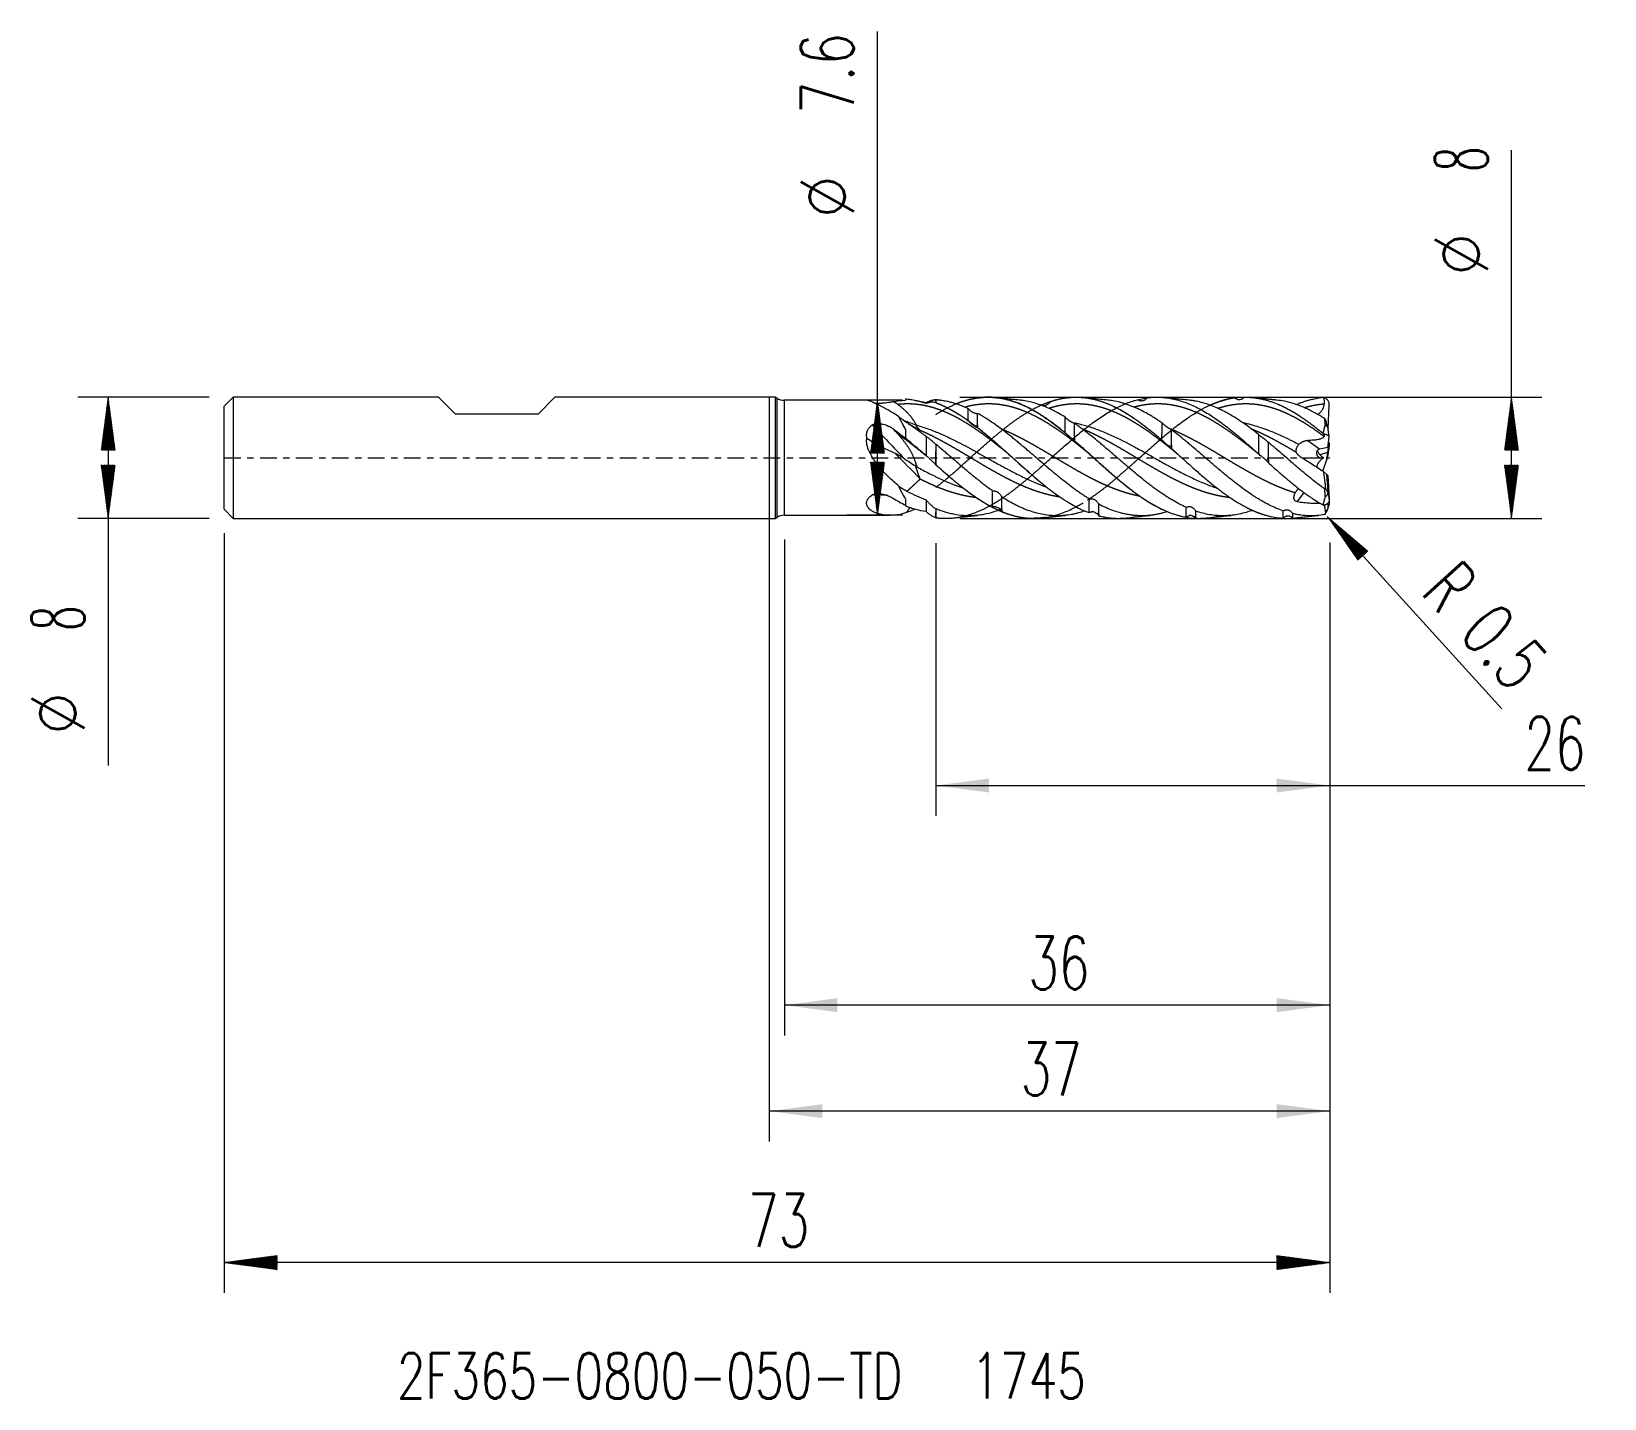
# Model space of a CAD drawing. Header units: millimetres. Extents: x -49 to 55, y -62 to 28.
import ezdxf

# ---------------------------------------------------------------- set-up
doc = ezdxf.new("R2010")
doc.units = ezdxf.units.MM
doc.linetypes.add('CENTER', pattern=[47.5, 22, -8.5, 8.5, -8.5])
for name, color, linetype in [('1', 4, 'Continuous'), ('2', 7, 'Continuous'), ('SK1', 4, 'Continuous'), ('SK2', 7, 'Continuous'), ('SK4', 2, 'CENTER'), ('SK6', 5, 'Continuous')]:
    doc.layers.add(name, color=color, linetype=linetype)
doc.styles.add('iso_b_vert', font='simplex.shx')
doc.dimstyles.get("Standard").update_dxf_attribs({"dimtxt": 0.18, "dimasz": 0.18, "dimexe": 0.18, "dimexo": 0.0625, "dimgap": 0.09, "dimtad": 1, "dimzin": 0, "dimdsep": 52, "dimtxsty": 'Standard', "dimcen": 0.09, "dimadec": 0, "dimazin": 0, "dimtfac": 1, "dimtdec": 4, "dimtofl": 0, "dimtmove": 0, "dimatfit": 3, "dimfxl": 1, "dimtolj": 1, "dimtzin": 0, "dimarcsym": 0})

msp = doc.modelspace()

# ---------------------------------------------------------------- texts
at = {"layer": '2', "lineweight": 18, "char_height": 3.5, "attachment_point": 7, "rotation": 90, "line_spacing_factor": 1.084337, "style": 'iso_b_vert'}
for s, insert in [('\\W0.5404;8', (47.435, 18.907)), ('%%c', (47.435, 11.935))]:
    msp.add_mtext(s, dxfattribs=dict(at, insert=insert))
at = {"layer": 'SK2', "lineweight": 18, "char_height": 3.5, "attachment_point": 7, "line_spacing_factor": 1.084337, "style": 'iso_b_vert'}
for s, insert, rotation in [('\\W0.7121;7.6', (5.577, 22.707), 90), ('%%c', (5.577, 15.735), 90), ('\\W0.6380;R', (42.956, -8.949), 312.2268), ('\\W0.5404;8', (-45.215, -11.408), 90), ('\\W0.7121;0.5', (45.432, -11.677), 312.2268), ('%%c', (-45.215, -18.381), 90)]:
    msp.add_mtext(s, dxfattribs=dict(at, insert=insert, rotation=rotation))
at = {"layer": 'SK2', "lineweight": 18, "insert": (-1.405, -52.11), "char_height": 3.5, "attachment_point": 7, "line_spacing_factor": 1.084337, "style": 'iso_b_vert'}
msp.add_mtext('\\W0.6740;73', dxfattribs=at)
at = {"layer": 'SK6', "lineweight": 18, "insert": (-24.587, -62.121), "char_height": 3, "attachment_point": 7, "line_spacing_factor": 1.084337, "style": 'iso_b_vert'}
msp.add_mtext('\\W0.7355;2F365-0800-050-TD   1745', dxfattribs=at)

# ---------------------------------------------------------------- blocks, each defined once
blk = doc.blocks.new('_U0')
at = {"layer": 'SK2', "lineweight": 13}
for p, q in [((0, -1.5875), (0, -45.142813)), ((37, -5.6375), (37, -45.142813)), ((37, -43.142813), (0, -43.142813))]:
    blk.add_line(p, q, dxfattribs=at)
at = {"layer": 'SK2', "lineweight": 18}
for points in [[(0, -43.142813), (3.499998, -42.682029), (3.500002, -43.603596)], [(37, -43.142813), (33.500002, -43.603596), (33.499998, -42.682029)]]:
    blk.add_solid(points, dxfattribs=at)
at = {"layer": 'SK2', "lineweight": 18, "insert": (16.595034, -42.110179), "char_height": 3.5, "attachment_point": 7, "line_spacing_factor": 1.084337, "style": 'iso_b_vert'}
blk.add_mtext('\\W0.6740;37', dxfattribs=at)
blk = doc.blocks.new('_U1')
at = {"layer": '2', "lineweight": 13}
for p, q in [((11, -5.6375), (11, -23.642813)), ((37, -5.6375), (37, -23.642813)), ((11, -21.642813), (53.838117, -21.642813))]:
    blk.add_line(p, q, dxfattribs=at)
at = {"layer": '2', "lineweight": 18}
for points in [[(11, -21.642813), (14.499998, -21.182029), (14.500002, -22.103596)], [(37, -21.642813), (33.500002, -22.103596), (33.499998, -21.182029)]]:
    blk.add_solid(points, dxfattribs=at)
at = {"layer": '2', "lineweight": 18, "insert": (49.842684, -20.610179), "char_height": 3.5, "attachment_point": 7, "line_spacing_factor": 1.084337, "style": 'iso_b_vert'}
blk.add_mtext('\\W0.6740;26', dxfattribs=at)
blk = doc.blocks.new('_U2')
at = {"layer": 'SK2', "lineweight": 13}
for p, q in [((0.997679, -5.3875), (0.997679, -38.142813)), ((37, -5.6375), (37, -38.142813)), ((37, -36.142813), (0.997679, -36.142813))]:
    blk.add_line(p, q, dxfattribs=at)
at = {"layer": 'SK2', "lineweight": 18}
for points in [[(0.997679, -36.142813), (4.497677, -35.682029), (4.497681, -36.603596)], [(37, -36.142813), (33.500002, -36.603596), (33.499998, -35.682029)]]:
    blk.add_solid(points, dxfattribs=at)
at = {"layer": 'SK2', "lineweight": 18, "insert": (17.093873, -35.110179), "char_height": 3.5, "attachment_point": 7, "line_spacing_factor": 1.084337, "style": 'iso_b_vert'}
blk.add_mtext('\\W0.6740;36', dxfattribs=at)

# ---------------------------------------------------------------- dimensions: what is measured, and where the dimension line sits
at = {"layer": '2', "lineweight": 18}
dim = msp.add_linear_dim(base=(11, -21.643), p1=(37, -4.05), p2=(11, -4.05), dimstyle='Standard', override={"dimtxt": 3.5, "dimasz": 3.5, "dimexe": 2, "dimexo": 1.5875, "dimgap": 1.75, "dimtad": 1, "dimtih": 1, "dimtoh": 0, "dimdec": 2, "dimlfac": 1, "dimzin": 8, "dimdsep": 46, "dimlunit": 2, "dimpost": '<>', "dimtxsty": 'iso_b_vert', "dimsah": 1, "dimse1": 0, "dimse2": 0, "dimsd1": 0, "dimsd2": 0, "dimclrd": 2, "dimclre": 2, "dimclrt": 2, "dimtol": 0, "dimtm": -0.1, "dimtfac": 1, "dimtdec": 2, "dimtofl": 1, "dimtmove": 0, "dimtzin": 8, "dimlwd": 13, "dimlwe": 13}, dxfattribs=at)
dim.commit()
dim.dimension.update_dxf_attribs({"geometry": '_U1', "text_midpoint": (51.748, -21.643)})
at = {"layer": 'SK2', "lineweight": 18}
for base, p2, picture, middle in [((0, -43.143), (0, 0), '_U0', (18.5, -43.143)), ((0.998, -36.143), (0.998, -3.8), '_U2', (18.999, -36.143))]:
    dim = msp.add_linear_dim(base=base, p1=(37, -4.05), p2=p2, dimstyle='Standard', override={"dimtxt": 3.5, "dimasz": 3.5, "dimexe": 2, "dimexo": 1.5875, "dimgap": 1.75, "dimtad": 1, "dimtih": 1, "dimtoh": 0, "dimdec": 2, "dimlfac": 1, "dimzin": 8, "dimdsep": 46, "dimlunit": 2, "dimpost": '<>', "dimtxsty": 'iso_b_vert', "dimsah": 1, "dimse1": 0, "dimse2": 0, "dimsd1": 0, "dimsd2": 0, "dimclrd": 2, "dimclre": 2, "dimclrt": 2, "dimtol": 0, "dimtm": -0.1, "dimtfac": 1, "dimtdec": 2, "dimtofl": 1, "dimtmove": 0, "dimtzin": 8, "dimlwd": 13, "dimlwe": 13}, dxfattribs=at)
    dim.commit()
    dim.dimension.update_dxf_attribs({"geometry": picture, "text_midpoint": middle})

# ---------------------------------------------------------------- hatches: boundary and pattern name
at = {"layer": '2', "lineweight": 13}
h = msp.add_hatch(dxfattribs=at)
h.set_pattern_fill('ANSI31', color=256, scale=0.0062, style=0)
h.paths.add_polyline_path([(49, 4), (49.461, 0.5), (48.539, 0.5)])
h = msp.add_hatch(dxfattribs=at)
h.set_pattern_fill('ANSI31', color=256, scale=0.0062, style=0)
h.paths.add_polyline_path([(49, -4), (48.539, -0.5), (49.461, -0.5)])
at = {"layer": 'SK2', "lineweight": 13}
h = msp.add_hatch(dxfattribs=at)
h.set_pattern_fill('ANSI31', color=256, scale=0.0062, style=0)
h.paths.add_polyline_path([(-43.65, 4), (-43.189, 0.5), (-44.111, 0.5)])
h = msp.add_hatch(dxfattribs=at)
h.set_pattern_fill('ANSI31', color=256, scale=0.0062, style=0)
h.paths.add_polyline_path([(7.142, 3.8), (7.602, 0.3), (6.681, 0.3)])
h = msp.add_hatch(dxfattribs=at)
h.set_pattern_fill('ANSI31', color=256, scale=0.0062, style=0)
h.paths.add_polyline_path([(-43.65, -4), (-44.111, -0.5), (-43.189, -0.5)])
h = msp.add_hatch(dxfattribs=at)
h.set_pattern_fill('ANSI31', color=256, scale=0.0062, style=0)
h.paths.add_polyline_path([(7.142, -3.8), (6.681, -0.3), (7.602, -0.3)])
h = msp.add_hatch(dxfattribs=at)
h.set_pattern_fill('ANSI31', color=256, scale=0.0062, style=0)
h.paths.add_polyline_path([(36.836, -3.87), (39.529, -6.152), (38.847, -6.772)])
h = msp.add_hatch(dxfattribs=at)
h.set_pattern_fill('ANSI31', color=256, scale=0.0062, style=0)
h.paths.add_polyline_path([(-36, -53.143), (-32.5, -52.682), (-32.5, -53.604)])
h = msp.add_hatch(dxfattribs=at)
h.set_pattern_fill('ANSI31', color=256, scale=0.0062, style=0)
h.paths.add_polyline_path([(37, -53.143), (33.5, -53.604), (33.5, -52.682)])

# ---------------------------------------------------------------- linework, layer by layer
at = {"layer": '1', "lineweight": 18}
for p, q in [((0, 4), (0, 0)), ((0.383, 4), (0, 4)), ((0.383, 4), (0.383, 0)), ((0.498, 3.934), (0.383, 4)), ((6.45, 3.8), (0.998, 3.8)), ((36.89, 1.92), (36.972, 3.461)), ((36.872, 0.669), (36.972, 1.353)), ((0, 0), (0, -4)), ((0.383, 0), (0.383, -4)), ((36.872, 0.669), (36.342, 0.57)), ((36.362, 0.22), (36.869, 0.37)), ((36.811, -0.118), (36.869, 0.37)), ((36.886, 0.308), (36.811, -0.118)), ((36.869, 0.37), (36.972, 0.963)), ((36.574, -0.83), (36.811, -0.118)), ((36.574, -0.896), (36.811, -1.096)), ((36.811, -1.096), (36.869, -1.171)), ((36.886, -2.237), (36.811, -1.096)), ((36.869, -1.171), (36.972, -2.741)), ((36.886, -3.187), (36.874, -2.998)), ((36.962, -2.81), (36.972, -2.975)), ((0, -4), (0.383, -4)), ((0.383, -4), (0.498, -3.934)), ((0.998, -3.8), (7.975, -3.8))]:
    msp.add_line(p, q, dxfattribs=at)
at = {"layer": '1', "lineweight": 13}
for p, q in [((0.498, 3.934), (0.498, 0)), ((0.998, 0), (0.998, 3.8)), ((35.546, 1.143), (36.342, 0.57)), ((0.498, 0), (0.498, -3.934)), ((0.998, -3.8), (0.998, 0)), ((36.333, 0.233), (36.362, 0.22)), ((35.299, -2.295), (34.852, -2.898))]:
    msp.add_line(p, q, dxfattribs=at)
at = {"layer": '1', "lineweight": 18}
for centre, start, end in [((0.998, 4.8), 240, 270), ((0.998, -4.8), 90, 120)]:
    msp.add_arc(centre, 1, start, end, dxfattribs=at)
at = {"layer": '1', "lineweight": 13}
for centre, major_axis, ratio, start_param, end_param in [((26.143, 2.141), (51.163, -50.326), 0.192362, -1.7644526, -1.7211982), ((26.143, 68.199), (7.378, -71.385), 0.722068, -0.4740429, -0.4582634), ((26.143, -5.421), (51.738, -49.734), 0.11818, -1.8081156, -1.7737602), ((26.143, -69.214), (33.762, -63.328), 0.625974, 2.7964934, 2.816784)]:
    msp.add_ellipse(centre, major_axis=major_axis, ratio=ratio, start_param=start_param, end_param=end_param, dxfattribs=at)
at = {"layer": '1', "lineweight": 18}
msp.add_ellipse((36.496, -0.174), major_axis=(0.168, -0.741), ratio=0.694385, start_param=3.1145709, end_param=-3.0042774, dxfattribs=at)
for points, degree, knots in [([(8.548, 2.71), (8.429, 2.787), (8.312, 2.862), (8.082, 3.007), (7.969, 3.076), (7.747, 3.208), (7.637, 3.27), (7.475, 3.359), (7.422, 3.387), (7.343, 3.429), (7.317, 3.442), (7.265, 3.469), (7.239, 3.482), (7.162, 3.52), (7.112, 3.544), (7.014, 3.589), (6.967, 3.611), (6.898, 3.641), (6.875, 3.65), (6.83, 3.669), (6.809, 3.678), (6.745, 3.704), (6.704, 3.719), (6.629, 3.746), (6.594, 3.758), (6.532, 3.778), (6.505, 3.785), (6.477, 3.792), (6.471, 3.794), (6.462, 3.796), (6.448, 3.798), (6.438, 3.8), (6.432, 3.8), (6.432, 3.8), (6.431, 3.8)], 3, [0, 0, 0, 0, 0.1326546, 0.1326546, 0.2653091, 0.2653091, 0.3979637, 0.3979637, 0.464291, 0.464291, 0.4974546, 0.4974546, 0.5306183, 0.5306183, 0.5969456, 0.5969456, 0.6632729, 0.6632729, 0.6964365, 0.6964365, 0.7296001, 0.7296001, 0.7959274, 0.7959274, 0.8622547, 0.8622547, 0.928582, 0.928582, 0.9451638, 0.9451638, 0.9617456, 0.9949093, 0.9949093, 1, 1, 1, 1]), ([(6.942, 3.614), (6.949, 3.613), (6.956, 3.613), (6.992, 3.609), (7.023, 3.607), (7.069, 3.605), (7.084, 3.605), (7.116, 3.604), (7.131, 3.604), (7.178, 3.603), (7.209, 3.604), (7.271, 3.605), (7.302, 3.606), (7.363, 3.609), (7.394, 3.611), (7.439, 3.614), (7.454, 3.615), (7.484, 3.618), (7.499, 3.619), (7.574, 3.626), (7.632, 3.632), (7.745, 3.646), (7.8, 3.654), (7.882, 3.666), (7.908, 3.67), (7.962, 3.679), (7.988, 3.683), (8.065, 3.695), (8.114, 3.704), (8.163, 3.712)], 3, [0, 0, 0, 0, 0.0155405, 0.0155405, 0.0858591, 0.0858591, 0.1210183, 0.1210183, 0.1561776, 0.1561776, 0.2264961, 0.2264961, 0.2968147, 0.2968147, 0.3671332, 0.3671332, 0.4022925, 0.4022925, 0.4374517, 0.4374517, 0.5780888, 0.5780888, 0.7187259, 0.7187259, 0.7890444, 0.7890444, 0.8593629, 0.8593629, 1, 1, 1, 1]), ([(8.463, 3.536), (8.657, 3.559), (8.9, 3.578), (9.215, 3.585), (9.578, 3.567), (10.014, 3.51), (10.305, 3.456), (10.62, 3.381), (10.935, 3.29), (11.25, 3.181), (11.565, 3.057), (11.88, 2.916), (12.195, 2.762), (12.486, 2.607), (12.801, 2.426), (13.116, 2.234), (13.431, 2.03), (13.721, 1.832), (14.036, 1.61), (14.351, 1.379), (14.642, 1.16), (14.957, 0.918), (15.241, 0.695), (15.452, 0.527), (15.59, 0.416), (15.68, 0.345), (15.697, 0.331)], 5, [0, 0, 0, 0, 0, 0, 0.133991, 0.1674888, 0.2177354, 0.2512332, 0.3014798, 0.3349776, 0.3852242, 0.4354708, 0.4689686, 0.5192152, 0.552713, 0.6029596, 0.6364574, 0.686704, 0.7369506, 0.7704484, 0.8039462, 0.8541928, 0.9044394, 0.9379372, 0.9881838, 1, 1, 1, 1, 1, 1]), ([(9.735, 2.146), (9.732, 2.15), (9.726, 2.158), (9.718, 2.17), (9.709, 2.182), (9.7, 2.196), (9.691, 2.209), (9.674, 2.235), (9.649, 2.273), (9.616, 2.325), (9.583, 2.377), (9.55, 2.429), (9.517, 2.479), (9.484, 2.529), (9.451, 2.577), (9.418, 2.623), (9.383, 2.67), (9.345, 2.718), (9.303, 2.768), (9.259, 2.819), (9.212, 2.871), (9.163, 2.924), (9.111, 2.977), (9.057, 3.031), (9.001, 3.086), (8.941, 3.14), (8.88, 3.196), (8.816, 3.252), (8.75, 3.308), (8.682, 3.364), (8.611, 3.421), (8.538, 3.479), (8.488, 3.517), (8.463, 3.536)], 3, [0, 0, 0, 0, 0.0103593, 0.0209021, 0.0316282, 0.0425377, 0.0536305, 0.0649066, 0.1050714, 0.1438415, 0.1812205, 0.2172125, 0.2518227, 0.2850566, 0.3169208, 0.3474227, 0.3765708, 0.4093, 0.4428212, 0.4771449, 0.5122805, 0.5482371, 0.5850229, 0.6226457, 0.661113, 0.7004316, 0.740608, 0.7816482, 0.8235582, 0.8663433, 0.9100087, 0.9545594, 1, 1, 1, 1]), ([(10.35, 3.583), (10.123, 3.657), (9.898, 3.718), (9.617, 3.778), (9.56, 3.789), (9.448, 3.81), (9.28, 3.839), (9.112, 3.86), (9, 3.871)], 3, [0, 0, 0, 0, 0.5, 0.5, 0.625, 0.625, 0.75, 1, 1, 1, 1]), ([(11, 3.635), (10.944, 3.647), (10.888, 3.656), (10.777, 3.665), (10.723, 3.665), (10.641, 3.659), (10.614, 3.656), (10.561, 3.648), (10.534, 3.642), (10.454, 3.623), (10.402, 3.605), (10.35, 3.583)], 3, [0, 0, 0, 0, 0.25, 0.25, 0.5, 0.5, 0.625, 0.625, 0.75, 0.75, 1, 1, 1, 1]), ([(10.35, 3.623), (10.35, 3.623), (10.35, 3.616), (10.35, 3.596), (10.35, 3.583)], 3, [0, 0, 0, 0, 0.5065147, 1, 1, 1, 1]), ([(11, 2.861), (11.424, 3.128), (12.218, 3.566), (13.011, 3.873), (13.805, 4.022), (14.599, 4.011), (14.969, 3.971)], 5, [0, 0, 0, 0, 0, 0, 0.5339622, 1, 1, 1, 1, 1, 1]), ([(11, 3.635), (11.001, 3.67), (11.001, 3.7), (11.003, 3.75), (11.003, 3.77), (11.004, 3.801), (11.005, 3.812), (11.005, 3.819), (11.005, 3.821), (11.005, 3.822)], 3, [0, 0, 0, 0, 0.2993336, 0.2993336, 0.5986672, 0.5986672, 0.8980009, 0.8980009, 1, 1, 1, 1]), ([(11, 3.635), (11.355, 3.501), (11.886, 3.258), (12.718, 2.782), (14.162, 1.733), (15.605, 0.429), (16.693, -0.582), (17.606, -1.375), (18.217, -1.863)], 5, [0, 0, 0, 0, 0, 0, 0.2463344, 0.3676633, 0.5763344, 1, 1, 1, 1, 1, 1]), ([(11, 3.635), (11.176, 3.569), (11.351, 3.495), (11.7, 3.33), (11.875, 3.241), (12.137, 3.094), (12.269, 3.019), (12.4, 2.938), (12.488, 2.884), (12.532, 2.857), (12.752, 2.717), (12.927, 2.599), (13.102, 2.475)], 3, [0, 0, 0, 0, 0.25, 0.25, 0.5, 0.5, 0.625, 0.6875, 0.6875, 0.75, 0.75, 1, 1, 1, 1]), ([(13.107, 3.258), (12.933, 3.337), (12.759, 3.409), (12.41, 3.536), (12.236, 3.592), (11.973, 3.663), (11.885, 3.685), (11.753, 3.714), (11.709, 3.723), (11.62, 3.74), (11.576, 3.748), (11.357, 3.786), (11.181, 3.807), (11.006, 3.82)], 3, [0, 0, 0, 0, 0.25, 0.25, 0.5, 0.5, 0.625, 0.625, 0.6875, 0.6875, 0.75, 0.75, 1, 1, 1, 1]), ([(19.502, 1.67), (19.425, 1.733), (19.348, 1.795), (19.194, 1.918), (19.118, 1.978), (18.964, 2.097), (18.887, 2.156), (18.733, 2.271), (18.656, 2.328), (18.503, 2.439), (18.426, 2.493), (18.272, 2.6), (18.195, 2.652), (18.042, 2.754), (17.965, 2.804), (17.811, 2.901), (17.734, 2.948), (17.581, 3.04), (17.504, 3.085), (17.389, 3.149), (17.35, 3.171), (17.273, 3.212), (17.235, 3.233), (17.043, 3.333), (16.89, 3.407), (16.434, 3.611), (16.131, 3.722), (15.675, 3.848), (15.447, 3.901), (15.217, 3.939), (15.102, 3.955), (15.064, 3.96), (14.987, 3.97), (14.949, 3.974), (14.604, 4.007), (14.299, 4.008), (13.916, 3.973), (13.801, 3.96), (13.686, 3.943), (13.609, 3.931), (13.571, 3.924), (13.379, 3.889), (13.226, 3.855), (12.919, 3.771), (12.766, 3.723), (12.536, 3.64), (12.459, 3.61), (12.364, 3.572), (12.346, 3.565), (12.328, 3.557)], 3, [0, 0, 0, 0, 0.0320128, 0.0320128, 0.0640256, 0.0640256, 0.0960384, 0.0960384, 0.1280512, 0.1280512, 0.160064, 0.160064, 0.1920768, 0.1920768, 0.2240896, 0.2240896, 0.2561024, 0.2561024, 0.2881152, 0.2881152, 0.3041217, 0.3041217, 0.3201281, 0.3201281, 0.3841537, 0.3841537, 0.5122049, 0.5122049, 0.5762305, 0.6082433, 0.6082433, 0.6242497, 0.6242497, 0.6402561, 0.6402561, 0.7683073, 0.7683073, 0.8003201, 0.8163265, 0.8163265, 0.8323329, 0.8323329, 0.8963586, 0.8963586, 0.9603842, 0.9603842, 0.992397, 0.992397, 1, 1, 1, 1]), ([(12.911, 3.355), (12.942, 3.364), (13.046, 3.392), (13.223, 3.436), (13.448, 3.484), (13.721, 3.528), (14.036, 3.562), (14.351, 3.579), (14.642, 3.578), (14.957, 3.56), (15.296, 3.521), (15.611, 3.465), (15.902, 3.399), (16.217, 3.31), (16.532, 3.205), (16.823, 3.094), (17.138, 2.959), (17.453, 2.808), (17.768, 2.644), (18.058, 2.48), (18.373, 2.291), (18.688, 2.091), (19.003, 1.879), (19.318, 1.659), (19.633, 1.43), (19.948, 1.194), (20.239, 0.97), (20.528, 0.744), (20.744, 0.573), (20.912, 0.439), (21.007, 0.362), (21.054, 0.325)], 5, [0, 0, 0, 0, 0, 0, 0.0192083, 0.0638397, 0.1084711, 0.1382254, 0.1679797, 0.2126111, 0.2572424, 0.2869967, 0.3316281, 0.3762595, 0.4060138, 0.435768, 0.4803994, 0.5250308, 0.5547851, 0.5994165, 0.6291707, 0.6738021, 0.7035564, 0.7481878, 0.7928192, 0.8225734, 0.8672048, 0.8969591, 0.9415905, 0.9713448, 1, 1, 1, 1, 1, 1]), ([(13.107, 3.258), (13.106, 3.209), (13.106, 3.156), (13.105, 3.07), (13.105, 3.041), (13.105, 2.979), (13.105, 2.947), (13.104, 2.849), (13.104, 2.779), (13.103, 2.633), (13.102, 2.556), (13.102, 2.475)], 3, [0, 0, 0, 0, 0.25, 0.25, 0.375, 0.375, 0.5, 0.5, 0.75, 0.75, 1, 1, 1, 1]), ([(13.107, 3.258), (13.136, 3.233), (13.165, 3.208), (13.209, 3.171), (13.223, 3.158), (13.252, 3.133), (13.267, 3.121), (13.289, 3.102), (13.297, 3.096), (13.311, 3.084), (13.319, 3.079), (13.341, 3.062), (13.357, 3.052), (13.379, 3.038), (13.387, 3.033), (13.402, 3.025), (13.41, 3.02), (13.433, 3.008), (13.448, 3.001), (13.477, 2.987), (13.492, 2.981), (13.52, 2.969), (13.535, 2.964), (13.576, 2.95), (13.601, 2.943), (13.65, 2.933), (13.673, 2.929), (13.706, 2.927), (13.716, 2.927), (13.736, 2.928), (13.746, 2.929), (13.755, 2.93)], 3, [0, 0, 0, 0, 0.125, 0.125, 0.1875, 0.1875, 0.25, 0.25, 0.28125, 0.28125, 0.3125, 0.3125, 0.375, 0.375, 0.40625, 0.40625, 0.4375, 0.4375, 0.5, 0.5, 0.5625, 0.5625, 0.625, 0.625, 0.75, 0.75, 0.875, 0.875, 0.9375, 0.9375, 1, 1, 1, 1]), ([(16.525, 3.805), (16.363, 3.822), (16.104, 3.849), (15.748, 3.886), (15.396, 3.924), (15.142, 3.952), (14.983, 3.97)], 3, [0, 0, 0, 0, 0.3155669, 0.504795, 0.6912987, 1, 1, 1, 1]), ([(19.507, 2.695), (19.354, 2.789), (19.201, 2.878), (18.971, 3.004), (18.895, 3.044), (18.779, 3.103), (18.74, 3.123), (18.663, 3.161), (18.625, 3.18), (18.432, 3.271), (18.278, 3.339), (17.972, 3.461), (17.819, 3.516), (17.514, 3.612), (17.362, 3.654), (17.057, 3.725), (16.904, 3.754), (16.673, 3.788), (16.596, 3.798), (16.518, 3.806), (16.517, 3.806)], 3, [0, 0, 0, 0, 0.1537043, 0.1537043, 0.2305564, 0.2305564, 0.2689825, 0.2689825, 0.3074086, 0.3074086, 0.4611129, 0.4611129, 0.6148172, 0.6148172, 0.7685215, 0.7685215, 0.9222258, 0.9222258, 0.9990779, 1, 1, 1, 1]), ([(18.368, 3.516), (18.33, 3.489), (18.29, 3.468), (18.24, 3.448), (18.23, 3.444), (18.21, 3.438), (18.2, 3.435), (18.169, 3.428), (18.149, 3.426), (18.12, 3.425), (18.11, 3.425), (18.096, 3.426), (18.091, 3.427), (18.082, 3.428), (18.077, 3.429), (18.053, 3.433), (18.034, 3.435), (18.012, 3.438), (18.008, 3.439), (18.004, 3.44)], 3, [0, 0, 0, 0, 0.3223925, 0.3223925, 0.4029906, 0.4029906, 0.4835888, 0.4835888, 0.644785, 0.644785, 0.7253832, 0.7253832, 0.7656822, 0.7656822, 0.8059813, 0.8059813, 0.9671776, 0.9671776, 1, 1, 1, 1]), ([(18.368, 3.516), (18.386, 3.529), (18.403, 3.542), (18.436, 3.571), (18.452, 3.586), (18.483, 3.619), (18.498, 3.636), (18.526, 3.672), (18.539, 3.691), (18.551, 3.71)], 3, [0, 0, 0, 0, 0.25, 0.25, 0.5, 0.5, 0.75, 0.75, 1, 1, 1, 1]), ([(18.444, 3.27), (18.483, 3.283), (18.595, 3.318), (18.78, 3.373), (19.013, 3.432), (19.318, 3.495), (19.633, 3.541), (19.948, 3.569), (20.239, 3.58), (20.554, 3.574), (20.869, 3.551), (21.184, 3.509), (21.475, 3.455), (21.79, 3.379), (22.105, 3.287), (22.396, 3.188), (22.711, 3.065), (23.05, 2.914), (23.365, 2.759), (23.656, 2.604), (23.971, 2.423), (24.285, 2.231), (24.576, 2.043), (24.891, 1.829), (25.206, 1.606), (25.521, 1.376), (25.812, 1.157), (26.127, 0.914), (26.392, 0.706), (26.608, 0.534), (26.751, 0.419), (26.847, 0.343), (26.869, 0.325)], 5, [0, 0, 0, 0, 0, 0, 0.0232599, 0.0663993, 0.1095387, 0.1382983, 0.1814377, 0.2101973, 0.2533367, 0.2820963, 0.3252357, 0.3683751, 0.3971348, 0.4258944, 0.4690338, 0.5121732, 0.5409328, 0.5840722, 0.6272116, 0.6559712, 0.6847308, 0.7278702, 0.7710096, 0.7997692, 0.8429086, 0.8716682, 0.9148076, 0.9435672, 0.9867066, 1, 1, 1, 1, 1, 1]), ([(18.551, 3.71), (18.628, 3.736), (18.705, 3.76), (18.859, 3.805), (18.936, 3.826), (19.166, 3.883), (19.32, 3.915), (19.781, 3.987), (20.086, 4.007), (20.545, 3.994), (20.698, 3.982), (20.928, 3.954), (21.005, 3.943), (21.159, 3.918), (21.236, 3.903), (21.389, 3.87), (21.466, 3.852), (21.62, 3.813), (21.697, 3.791), (21.85, 3.745), (21.927, 3.72), (22.081, 3.667), (22.158, 3.638), (22.388, 3.549), (22.541, 3.483), (22.771, 3.375), (22.848, 3.337), (23.001, 3.259), (23.078, 3.218), (23.462, 3.008), (23.767, 2.819), (24.149, 2.558), (24.264, 2.478), (24.379, 2.395), (24.456, 2.339), (24.494, 2.311), (24.686, 2.169), (24.839, 2.052), (25.296, 1.692), (25.599, 1.439), (25.902, 1.178)], 3, [0, 0, 0, 0, 0.03125, 0.03125, 0.0625, 0.0625, 0.125, 0.125, 0.25, 0.25, 0.3125, 0.3125, 0.34375, 0.34375, 0.375, 0.375, 0.40625, 0.40625, 0.4375, 0.4375, 0.46875, 0.46875, 0.5, 0.5, 0.5625, 0.5625, 0.59375, 0.59375, 0.625, 0.625, 0.75, 0.75, 0.78125, 0.796875, 0.796875, 0.8125, 0.8125, 0.875, 0.875, 1, 1, 1, 1]), ([(20.619, 1.736), (20.827, 1.905), (21.298, 2.274), (22.032, 2.791), (22.819, 3.258), (23.607, 3.622), (24.658, 3.958), (25.472, 4.028), (26.024, 3.982), (26.052, 3.98)], 3, [0, 0, 0, 0, 0.1138492, 0.2580158, 0.4026276, 0.5476561, 0.6930933, 0.984818, 1, 1, 1, 1]), ([(20.629, 3.986), (20.834, 3.97), (21.302, 3.905), (22.032, 3.703), (22.663, 3.435), (23.031, 3.243), (23.138, 3.185)], 3, [0, 0, 0, 0, 0.2436269, 0.5573414, 0.8720247, 1, 1, 1, 1]), ([(22.341, 3.805), (22.179, 3.822), (21.92, 3.849), (21.564, 3.886), (21.211, 3.924), (20.956, 3.952), (20.796, 3.97)], 3, [0, 0, 0, 0, 0.3146666, 0.503508, 0.6902365, 1, 1, 1, 1]), ([(25.907, 2.314), (25.83, 2.367), (25.753, 2.419), (25.638, 2.495), (25.599, 2.52), (25.522, 2.57), (25.483, 2.595), (25.368, 2.667), (25.291, 2.715), (25.137, 2.806), (25.061, 2.851), (24.831, 2.98), (24.679, 3.062), (24.374, 3.213), (24.221, 3.283), (23.993, 3.38), (23.916, 3.41), (23.763, 3.468), (23.687, 3.496), (23.533, 3.548), (23.456, 3.572), (23.302, 3.618), (23.225, 3.64), (22.993, 3.699), (22.84, 3.732), (22.568, 3.778), (22.45, 3.794), (22.332, 3.806)], 3, [0, 0, 0, 0, 0.0643046, 0.0643046, 0.0964568, 0.0964568, 0.1286091, 0.1286091, 0.1929137, 0.1929137, 0.2572182, 0.2572182, 0.3858273, 0.3858273, 0.5144364, 0.5144364, 0.578741, 0.578741, 0.6430455, 0.6430455, 0.7073501, 0.7073501, 0.7716546, 0.7716546, 0.9002637, 0.9002637, 1, 1, 1, 1]), ([(23.138, 3.185), (23.38, 3.054), (23.963, 2.708), (24.545, 2.298), (25.128, 1.838), (25.711, 1.345), (26.052, 1.049)], 5, [0, 0, 0, 0, 0, 0, 0.4154089, 1, 1, 1, 1, 1, 1]), ([(24.06, 3.351), (24.091, 3.36), (24.194, 3.388), (24.37, 3.432), (24.594, 3.481), (24.891, 3.53), (25.206, 3.563), (25.521, 3.579), (25.812, 3.578), (26.127, 3.559), (26.442, 3.524), (26.757, 3.469), (27.072, 3.398), (27.387, 3.309), (27.702, 3.203), (27.993, 3.092), (28.308, 2.956), (28.623, 2.806), (28.938, 2.641), (29.228, 2.477), (29.543, 2.288), (29.858, 2.087), (30.149, 1.893), (30.464, 1.673), (30.803, 1.426), (31.118, 1.19), (31.409, 0.966), (31.706, 0.734), (31.93, 0.556), (32.082, 0.435), (32.185, 0.352), (32.239, 0.309)], 5, [0, 0, 0, 0, 0, 0, 0.0186781, 0.0631126, 0.1075471, 0.1371701, 0.1816046, 0.2112276, 0.2556621, 0.2852851, 0.3297196, 0.3741541, 0.4037771, 0.4482116, 0.4778346, 0.5222691, 0.5518921, 0.5963266, 0.6407611, 0.670384, 0.700007, 0.7444415, 0.788876, 0.818499, 0.8629335, 0.907368, 0.936991, 0.966614, 1, 1, 1, 1, 1, 1]), ([(24.768, 3.796), (24.73, 3.776), (24.69, 3.761), (24.64, 3.751), (24.63, 3.75), (24.61, 3.747), (24.6, 3.747), (24.569, 3.746), (24.549, 3.747), (24.52, 3.753), (24.51, 3.755), (24.496, 3.76), (24.491, 3.761), (24.482, 3.765), (24.477, 3.766), (24.453, 3.775), (24.434, 3.782), (24.378, 3.803), (24.34, 3.817), (24.302, 3.83)], 3, [0, 0, 0, 0, 0.25, 0.25, 0.3125, 0.3125, 0.375, 0.375, 0.5, 0.5, 0.5625, 0.5625, 0.59375, 0.59375, 0.625, 0.625, 0.75, 0.75, 1, 1, 1, 1]), ([(24.768, 3.796), (24.786, 3.805), (24.803, 3.815), (24.836, 3.838), (24.852, 3.851), (24.883, 3.878), (24.898, 3.892), (24.926, 3.923), (24.939, 3.94), (24.951, 3.957)], 3, [0, 0, 0, 0, 0.25, 0.25, 0.5, 0.5, 0.75, 0.75, 1, 1, 1, 1]), ([(24.951, 3.957), (25.227, 3.993), (25.5, 4.007), (26.048, 3.987), (26.322, 3.955), (26.634, 3.893), (26.668, 3.886), (26.738, 3.87), (26.772, 3.862), (26.877, 3.837), (27.085, 3.783), (27.292, 3.716), (27.5, 3.641), (27.569, 3.615), (27.708, 3.56), (27.777, 3.531), (27.986, 3.44), (28.124, 3.374), (28.332, 3.269), (28.402, 3.232), (28.541, 3.157), (28.61, 3.118), (28.818, 2.998), (28.957, 2.914), (29.235, 2.737), (29.374, 2.644), (29.651, 2.452), (29.79, 2.352), (30.068, 2.145), (30.207, 2.038), (30.484, 1.819), (30.623, 1.707), (30.9, 1.478), (31.039, 1.361), (31.317, 1.123), (31.456, 1.002), (31.595, 0.88)], 3, [0, 0, 0, 0, 0.125, 0.125, 0.25, 0.25, 0.265625, 0.265625, 0.28125, 0.28125, 0.3125, 0.375, 0.375, 0.40625, 0.40625, 0.4375, 0.4375, 0.5, 0.5, 0.53125, 0.53125, 0.5625, 0.5625, 0.625, 0.625, 0.6875, 0.6875, 0.75, 0.75, 0.8125, 0.8125, 0.875, 0.875, 0.9375, 0.9375, 1, 1, 1, 1]), ([(27.691, 3.805), (27.529, 3.822), (27.269, 3.849), (26.913, 3.886), (26.561, 3.924), (26.307, 3.952), (26.148, 3.97)], 3, [0, 0, 0, 0, 0.3156823, 0.5050451, 0.6915059, 1, 1, 1, 1]), ([(32.306, 1.535), (31.998, 1.778), (31.693, 2.008), (31.236, 2.33), (31.083, 2.433), (30.778, 2.631), (30.625, 2.725), (30.394, 2.86), (30.317, 2.904), (30.202, 2.968), (30.163, 2.989), (30.086, 3.03), (29.893, 3.132), (29.701, 3.224), (29.396, 3.359), (29.243, 3.42), (28.939, 3.531), (28.786, 3.58), (28.481, 3.666), (28.328, 3.703), (28.097, 3.748), (28.02, 3.761), (27.905, 3.779), (27.866, 3.784), (27.789, 3.794), (27.74, 3.8), (27.692, 3.805), (27.683, 3.806)], 3, [0, 0, 0, 0, 0.1987578, 0.1987578, 0.2981367, 0.2981367, 0.3975156, 0.3975156, 0.447205, 0.447205, 0.4720497, 0.4720497, 0.4968945, 0.5962734, 0.5962734, 0.6956522, 0.6956522, 0.7950311, 0.7950311, 0.89441, 0.89441, 0.9440995, 0.9440995, 0.9689442, 0.9689442, 0.9937889, 1, 1, 1, 1]), ([(29.104, 3.47), (29.176, 3.502), (29.247, 3.533), (29.396, 3.593), (29.473, 3.623), (29.626, 3.68), (29.78, 3.733), (29.934, 3.78), (30.087, 3.823), (30.164, 3.843), (30.395, 3.897), (30.548, 3.926), (30.702, 3.948)], 3, [0, 0, 0, 0, 0.1342617, 0.1342617, 0.2785514, 0.2785514, 0.4228412, 0.5671309, 0.5671309, 0.7114206, 0.7114206, 1, 1, 1, 1]), ([(29.615, 3.272), (29.649, 3.283), (29.756, 3.317), (29.936, 3.37), (30.164, 3.429), (30.464, 3.491), (30.803, 3.542), (31.118, 3.57), (31.409, 3.58), (31.724, 3.574), (32.039, 3.55), (32.33, 3.512), (32.645, 3.454), (32.96, 3.378), (33.275, 3.286), (33.566, 3.186), (33.88, 3.062), (34.195, 2.923), (34.51, 2.769), (34.825, 2.602), (35.14, 2.42), (35.455, 2.227), (35.746, 2.039), (36.048, 1.834), (36.278, 1.673), (36.459, 1.542), (36.567, 1.462), (36.627, 1.418)], 5, [0, 0, 0, 0, 0, 0, 0.0242896, 0.0761224, 0.1279552, 0.1625104, 0.2143432, 0.266176, 0.3007312, 0.3352864, 0.3871192, 0.438952, 0.4735072, 0.5253401, 0.5598953, 0.6117281, 0.6462833, 0.6981161, 0.7499489, 0.7845041, 0.8363369, 0.8708921, 0.9227249, 0.9572801, 1, 1, 1, 1, 1, 1]), ([(31.168, 3.861), (31.13, 3.845), (31.09, 3.835), (31.04, 3.83), (31.03, 3.83), (31.01, 3.83), (31, 3.83), (30.969, 3.833), (30.949, 3.837), (30.92, 3.846), (30.91, 3.849), (30.896, 3.855), (30.891, 3.857), (30.881, 3.862), (30.877, 3.864), (30.853, 3.876), (30.834, 3.885), (30.777, 3.912), (30.74, 3.931), (30.702, 3.948)], 3, [0, 0, 0, 0, 0.25, 0.25, 0.3125, 0.3125, 0.375, 0.375, 0.5, 0.5, 0.5625, 0.5625, 0.59375, 0.59375, 0.625, 0.625, 0.75, 0.75, 1, 1, 1, 1]), ([(31.168, 3.861), (31.186, 3.868), (31.203, 3.876), (31.236, 3.895), (31.252, 3.906), (31.283, 3.929), (31.298, 3.942), (31.326, 3.969), (31.339, 3.984), (31.351, 4)], 3, [0, 0, 0, 0, 0.25, 0.25, 0.5, 0.5, 0.75, 0.75, 1, 1, 1, 1]), ([(31.595, 3.997), (31.606, 3.996), (31.628, 3.996), (31.662, 3.994), (31.696, 3.992), (31.73, 3.99), (31.764, 3.988), (31.799, 3.985), (31.833, 3.983), (31.867, 3.98), (31.902, 3.976), (31.936, 3.973), (31.971, 3.969), (32.006, 3.965), (32.041, 3.961), (32.076, 3.956), (32.111, 3.951), (32.146, 3.946), (32.181, 3.941), (32.217, 3.935), (32.252, 3.93), (32.288, 3.924), (32.324, 3.917), (32.36, 3.91), (32.396, 3.903), (32.432, 3.896), (32.468, 3.889), (32.504, 3.881), (32.541, 3.873), (32.577, 3.865), (32.614, 3.856), (32.651, 3.847), (32.675, 3.841), (32.688, 3.838)], 3, [0, 0, 0, 0, 0.0308516, 0.0617915, 0.09282, 0.1239377, 0.1551451, 0.1864428, 0.2178313, 0.2493111, 0.2808829, 0.3125471, 0.3443044, 0.3761553, 0.4081005, 0.4401406, 0.4722762, 0.5045079, 0.5368364, 0.5692623, 0.6017864, 0.6344093, 0.6671318, 0.6999545, 0.7328783, 0.7659039, 0.7990321, 0.8322637, 0.8655994, 0.8990401, 0.9325866, 0.9662396, 1, 1, 1, 1]), ([(32.688, 3.838), (32.762, 3.819), (32.836, 3.798), (32.984, 3.755), (33.058, 3.731), (33.28, 3.656), (33.428, 3.599), (33.576, 3.537)], 3, [0, 0, 0, 0, 0.25, 0.25, 0.5, 0.5, 1, 1, 1, 1]), ([(36.674, 2.578), (36.452, 2.72), (36.231, 2.851), (35.789, 3.092), (35.569, 3.201), (35.237, 3.347), (35.126, 3.392), (34.959, 3.456), (34.903, 3.477), (34.791, 3.516), (34.735, 3.535), (34.456, 3.626), (34.235, 3.684), (33.84, 3.763), (33.668, 3.789), (33.495, 3.806)], 3, [0, 0, 0, 0, 0.2091011, 0.2091011, 0.4182023, 0.4182023, 0.5227529, 0.5227529, 0.5750281, 0.5750281, 0.6273034, 0.6273034, 0.8364046, 0.8364046, 1, 1, 1, 1]), ([(33.576, 3.537), (33.587, 3.532), (33.61, 3.523), (33.644, 3.508), (33.677, 3.494), (33.711, 3.479), (33.744, 3.464), (33.777, 3.449), (33.81, 3.434), (33.842, 3.419), (33.874, 3.404), (33.906, 3.388), (33.938, 3.373), (33.97, 3.358), (34.001, 3.342), (34.032, 3.327), (34.063, 3.311), (34.094, 3.296), (34.124, 3.28), (34.154, 3.265), (34.184, 3.249), (34.214, 3.233), (34.243, 3.218), (34.272, 3.202), (34.301, 3.186), (34.33, 3.171), (34.358, 3.155), (34.387, 3.139), (34.414, 3.124), (34.442, 3.108), (34.47, 3.093), (34.497, 3.077), (34.524, 3.061), (34.55, 3.046), (34.577, 3.031), (34.603, 3.015), (34.62, 3.005), (34.629, 3)], 3, [0, 0, 0, 0, 0.0323978, 0.0645802, 0.0965462, 0.1282952, 0.1598263, 0.1911385, 0.2222309, 0.2531028, 0.2837532, 0.3141813, 0.344386, 0.3743667, 0.4041223, 0.433652, 0.4629549, 0.4920302, 0.5208768, 0.5494939, 0.5778807, 0.6060362, 0.6339595, 0.6616497, 0.689106, 0.7163273, 0.7433129, 0.7700617, 0.796573, 0.8228457, 0.848879, 0.874672, 0.9002237, 0.9255333, 0.9505998, 0.9754223, 1, 1, 1, 1]), ([(34.798, 3.518), (34.881, 3.554), (34.964, 3.588), (35.118, 3.647), (35.188, 3.672), (35.327, 3.72), (35.397, 3.743), (35.537, 3.786), (35.607, 3.805), (35.747, 3.842), (35.817, 3.859), (36.026, 3.906), (36.166, 3.932), (36.306, 3.951)], 3, [0, 0, 0, 0, 0.1660439, 0.1660439, 0.3050366, 0.3050366, 0.4440293, 0.4440293, 0.583022, 0.583022, 0.7220146, 0.7220146, 1, 1, 1, 1]), ([(35.315, 3.309), (35.348, 3.319), (35.429, 3.343), (35.583, 3.387), (35.786, 3.437), (36.048, 3.491), (36.278, 3.526), (36.459, 3.546), (36.567, 3.556), (36.627, 3.561)], 5, [0, 0, 0, 0, 0, 0, 0.1254839, 0.3101259, 0.5870889, 0.7717309, 1, 1, 1, 1, 1, 1]), ([(36.627, 3.561), (36.621, 3.495), (36.609, 3.43), (36.583, 3.335), (36.572, 3.304), (36.553, 3.258), (36.546, 3.243), (36.532, 3.213), (36.495, 3.139), (36.447, 3.073), (36.381, 2.999), (36.358, 2.975), (36.309, 2.931), (36.284, 2.909), (36.237, 2.874), (36.216, 2.859), (36.195, 2.844)], 3, [0, 0, 0, 0, 0.2274536, 0.2274536, 0.3411804, 0.3411804, 0.3980438, 0.3980438, 0.4549072, 0.6823608, 0.6823608, 0.7960876, 0.7960876, 0.9098144, 0.9098144, 1, 1, 1, 1]), ([(36.972, 3.461), (36.974, 3.49), (36.973, 3.519), (36.966, 3.576), (36.96, 3.604), (36.943, 3.66), (36.932, 3.686), (36.914, 3.725), (36.907, 3.737), (36.892, 3.762), (36.884, 3.774), (36.859, 3.809), (36.84, 3.831), (36.799, 3.871), (36.777, 3.889), (36.73, 3.922), (36.705, 3.936), (36.653, 3.96), (36.626, 3.969), (36.598, 3.976)], 3, [0, 0, 0, 0, 0.125, 0.125, 0.25, 0.25, 0.375, 0.375, 0.4375, 0.4375, 0.5, 0.5, 0.625, 0.625, 0.75, 0.75, 0.875, 0.875, 1, 1, 1, 1]), ([(36.598, 3.976), (36.605, 3.942), (36.611, 3.908), (36.621, 3.839), (36.625, 3.804), (36.633, 3.7), (36.634, 3.63), (36.627, 3.561)], 3, [0, 0, 0, 0, 0.25, 0.25, 0.5, 0.5, 1, 1, 1, 1]), ([(6.441, 1.289), (6.438, 1.31), (6.434, 1.332), (6.429, 1.375), (6.427, 1.396), (6.424, 1.461), (6.424, 1.503), (6.429, 1.587), (6.435, 1.628), (6.446, 1.679), (6.449, 1.689), (6.454, 1.71), (6.463, 1.74), (6.486, 1.808), (6.514, 1.863), (6.546, 1.916), (6.557, 1.933), (6.582, 1.967), (6.595, 1.983), (6.635, 2.031), (6.664, 2.061), (6.727, 2.117), (6.761, 2.144), (6.797, 2.168)], 3, [0, 0, 0, 0, 0.0625, 0.0625, 0.125, 0.125, 0.25, 0.25, 0.375, 0.375, 0.40625, 0.40625, 0.4375, 0.5, 0.625, 0.625, 0.6875, 0.6875, 0.75, 0.75, 0.875, 0.875, 1, 1, 1, 1]), ([(6.797, 2.168), (6.809, 2.177), (6.821, 2.184), (6.847, 2.198), (6.875, 2.211), (6.903, 2.221), (6.932, 2.231), (6.947, 2.235), (6.992, 2.245), (7.023, 2.251), (7.069, 2.256), (7.084, 2.257), (7.115, 2.259), (7.131, 2.26), (7.178, 2.261), (7.209, 2.26), (7.271, 2.257), (7.302, 2.254), (7.363, 2.246), (7.393, 2.242), (7.454, 2.23), (7.484, 2.224), (7.574, 2.202), (7.632, 2.184), (7.745, 2.144), (7.8, 2.121), (7.881, 2.084), (7.908, 2.071), (7.961, 2.044), (7.987, 2.029), (8.064, 1.985), (8.114, 1.954), (8.163, 1.921)], 3, [0, 0, 0, 0, 0.03125, 0.03125, 0.0625, 0.09375, 0.09375, 0.125, 0.125, 0.1875, 0.1875, 0.21875, 0.21875, 0.25, 0.25, 0.3125, 0.3125, 0.375, 0.375, 0.4375, 0.4375, 0.5, 0.5, 0.625, 0.625, 0.75, 0.75, 0.8125, 0.8125, 0.875, 0.875, 1, 1, 1, 1]), ([(9, 1.867), (8.916, 2.02), (8.836, 2.167), (8.723, 2.378), (8.686, 2.447), (8.615, 2.581), (8.581, 2.646), (8.548, 2.71)], 3, [0, 0, 0, 0, 0.5, 0.5, 0.75, 0.75, 1, 1, 1, 1]), ([(8.821, 2.508), (8.943, 2.452), (9.066, 2.399), (9.352, 2.283), (9.515, 2.222), (9.68, 2.165)], 3, [0, 0, 0, 0, 0.4342094, 0.4342094, 1, 1, 1, 1]), ([(9.084, 2.33), (9.293, 2.184), (9.503, 2.035), (9.924, 1.733), (10.136, 1.579), (10.35, 1.424)], 3, [0, 0, 0, 0, 0.5, 0.5, 1, 1, 1, 1]), ([(9.957, 1.822), (9.954, 1.825), (9.948, 1.83), (9.939, 1.837), (9.929, 1.846), (9.918, 1.855), (9.907, 1.865), (9.896, 1.876), (9.884, 1.888), (9.871, 1.901), (9.858, 1.916), (9.845, 1.931), (9.831, 1.947), (9.816, 1.965), (9.801, 1.984), (9.785, 2.005), (9.769, 2.026), (9.753, 2.05), (9.736, 2.075), (9.718, 2.102), (9.7, 2.131), (9.688, 2.152), (9.681, 2.163), (9.681, 2.163)], 3, [0, 0, 0, 0, 0.0263886, 0.0552348, 0.0865402, 0.120306, 0.1565333, 0.1952228, 0.2363752, 0.2799908, 0.3260699, 0.3746128, 0.4256195, 0.4790898, 0.5350237, 0.5934207, 0.6542805, 0.7176023, 0.7833854, 0.8516289, 0.9223316, 0.9954924, 1, 1, 1, 1]), ([(9.733, 2.149), (9.998, 2.074), (10.262, 1.988), (10.657, 1.844), (10.855, 1.768), (11.054, 1.687), (11.186, 1.632), (11.252, 1.603), (11.583, 1.46), (11.846, 1.337), (12.242, 1.143), (12.44, 1.044), (12.639, 0.941), (12.771, 0.872), (12.837, 0.838), (13.431, 0.523), (13.952, 0.23), (14.736, -0.209), (14.998, -0.356), (15.392, -0.572), (15.524, -0.644), (15.722, -0.75), (15.788, -0.785), (15.92, -0.855), (16.251, -1.029), (16.58, -1.194), (16.976, -1.382), (17.108, -1.443), (17.373, -1.561), (17.505, -1.618), (17.855, -1.763), (18.072, -1.847), (18.289, -1.924)], 3, [0, 0, 0, 0, 0.0923916, 0.0923916, 0.1385873, 0.1616852, 0.1616852, 0.1847831, 0.1847831, 0.2771747, 0.2771747, 0.3233705, 0.3464683, 0.3464683, 0.3695662, 0.3695662, 0.5543493, 0.5543493, 0.6467409, 0.6467409, 0.6929367, 0.6929367, 0.7160346, 0.7160346, 0.7391325, 0.831524, 0.831524, 0.8777198, 0.8777198, 0.9239156, 0.9239156, 1, 1, 1, 1]), ([(13.568, 2.08), (13.53, 2.102), (13.49, 2.127), (13.44, 2.163), (13.43, 2.17), (13.41, 2.186), (13.4, 2.194), (13.369, 2.218), (13.349, 2.235), (13.32, 2.261), (13.31, 2.27), (13.296, 2.284), (13.291, 2.288), (13.281, 2.298), (13.277, 2.302), (13.253, 2.326), (13.234, 2.344), (13.178, 2.4), (13.14, 2.438), (13.102, 2.475)], 3, [0, 0, 0, 0, 0.25, 0.25, 0.3125, 0.3125, 0.375, 0.375, 0.5, 0.5, 0.5625, 0.5625, 0.59375, 0.59375, 0.625, 0.625, 0.75, 0.75, 1, 1, 1, 1]), ([(13.568, 2.08), (13.586, 2.07), (13.603, 2.06), (13.636, 2.043), (13.652, 2.034), (13.683, 2.019), (13.698, 2.013), (13.726, 2.001), (13.739, 1.995), (13.752, 1.991)], 3, [0, 0, 0, 0, 0.25, 0.25, 0.5, 0.5, 0.75, 0.75, 1, 1, 1, 1]), ([(13.752, 2.169), (13.753, 2.316), (13.753, 2.453), (13.754, 2.612), (13.754, 2.643), (13.754, 2.704), (13.754, 2.794), (13.755, 2.878), (13.755, 2.93)], 3, [0, 0, 0, 0, 0.5, 0.5, 0.625, 0.625, 0.75, 1, 1, 1, 1]), ([(21.107, -2.708), (21.068, -2.684), (21.03, -2.66), (20.953, -2.612), (20.914, -2.588), (20.798, -2.514), (20.644, -2.413), (20.491, -2.308), (20.338, -2.201), (20.262, -2.147), (20.033, -1.981), (19.881, -1.867), (19.576, -1.633), (19.424, -1.513), (19.118, -1.268), (18.965, -1.142), (18.772, -0.982), (18.695, -0.917), (18.618, -0.852), (18.502, -0.755), (18.425, -0.69), (18.195, -0.494), (18.042, -0.362), (17.736, -0.099), (17.584, 0.032), (17.355, 0.229), (17.279, 0.295), (17.127, 0.426), (17.05, 0.492), (16.821, 0.687), (16.667, 0.817), (16.475, 0.978), (16.436, 1.01), (16.359, 1.074), (16.32, 1.106), (16.205, 1.202), (16.128, 1.265), (15.898, 1.451), (15.745, 1.572), (15.44, 1.809), (15.287, 1.923), (14.982, 2.146), (14.83, 2.254), (14.524, 2.462), (14.371, 2.562), (14.179, 2.682), (14.14, 2.706), (14.063, 2.752), (14.024, 2.775), (13.908, 2.844), (13.832, 2.888), (13.755, 2.93)], 3, [0, 0, 0, 0, 0.015625, 0.015625, 0.03125, 0.03125, 0.0625, 0.09375, 0.09375, 0.125, 0.125, 0.1875, 0.1875, 0.25, 0.25, 0.3125, 0.3125, 0.328125, 0.34375, 0.34375, 0.375, 0.375, 0.4375, 0.4375, 0.5, 0.5, 0.53125, 0.53125, 0.5625, 0.5625, 0.625, 0.625, 0.640625, 0.640625, 0.65625, 0.65625, 0.6875, 0.6875, 0.75, 0.75, 0.8125, 0.8125, 0.875, 0.875, 0.9375, 0.9375, 0.953125, 0.953125, 0.96875, 0.96875, 1, 1, 1, 1]), ([(18.217, 2.637), (18.437, 2.488), (18.919, 2.141), (19.665, 1.544), (20.246, 1.042), (20.564, 0.762), (20.619, 0.714)], 3, [0, 0, 0, 0, 0.2766791, 0.6049117, 0.931955, 1, 1, 1, 1]), ([(19.507, 2.695), (19.506, 2.623), (19.506, 2.548), (19.505, 2.429), (19.505, 2.389), (19.505, 2.306), (19.504, 2.264), (19.504, 2.135), (19.503, 2.047), (19.503, 1.863), (19.502, 1.768), (19.502, 1.67)], 3, [0, 0, 0, 0, 0.25, 0.25, 0.375, 0.375, 0.5, 0.5, 0.75, 0.75, 1, 1, 1, 1]), ([(19.507, 2.695), (19.536, 2.669), (19.565, 2.644), (19.608, 2.606), (19.623, 2.593), (19.652, 2.568), (19.667, 2.555), (19.689, 2.536), (19.696, 2.53), (19.711, 2.518), (19.718, 2.512), (19.741, 2.494), (19.756, 2.483), (19.779, 2.467), (19.787, 2.462), (19.802, 2.451), (19.81, 2.446), (19.833, 2.431), (19.848, 2.422), (19.877, 2.403), (19.891, 2.395), (19.92, 2.378), (19.934, 2.37), (19.975, 2.348), (20.001, 2.335), (20.05, 2.311), (20.073, 2.3), (20.106, 2.287), (20.116, 2.283), (20.136, 2.276), (20.145, 2.273), (20.154, 2.271)], 3, [0, 0, 0, 0, 0.125, 0.125, 0.1875, 0.1875, 0.25, 0.25, 0.28125, 0.28125, 0.3125, 0.3125, 0.375, 0.375, 0.40625, 0.40625, 0.4375, 0.4375, 0.5, 0.5, 0.5625, 0.5625, 0.625, 0.625, 0.75, 0.75, 0.875, 0.875, 0.9375, 0.9375, 1, 1, 1, 1]), ([(20.017, 2.338), (20.274, 2.288), (20.529, 2.226), (21.046, 2.079), (21.307, 1.994), (21.701, 1.851), (21.832, 1.8), (22.096, 1.694), (22.228, 1.639), (22.884, 1.354), (23.403, 1.096), (24.184, 0.681), (24.445, 0.538), (24.773, 0.356), (24.839, 0.32), (24.971, 0.246), (25.037, 0.209), (25.235, 0.098), (25.63, -0.124), (26.024, -0.345), (26.354, -0.526), (26.419, -0.562), (26.551, -0.634), (26.617, -0.67), (26.815, -0.777), (27.21, -0.987), (27.605, -1.185), (28, -1.374), (28.132, -1.436), (28.396, -1.554), (28.791, -1.726), (29.185, -1.878), (29.489, -1.983), (29.53, -1.997), (29.57, -2.01)], 3, [0, 0, 0, 0, 0.0810299, 0.0810299, 0.1634192, 0.1634192, 0.2046138, 0.2046138, 0.2458085, 0.2458085, 0.410587, 0.410587, 0.4929763, 0.4929763, 0.5135737, 0.5135737, 0.534171, 0.534171, 0.5753656, 0.6577549, 0.6577549, 0.6783522, 0.6783522, 0.6989495, 0.6989495, 0.7401442, 0.8225335, 0.8225335, 0.8637281, 0.8637281, 0.9049228, 0.987312, 0.987312, 1, 1, 1, 1]), ([(20.152, 1.329), (20.152, 1.501), (20.153, 1.666), (20.153, 1.863), (20.153, 1.902), (20.154, 1.978), (20.154, 2.092), (20.154, 2.2), (20.154, 2.271)], 3, [0, 0, 0, 0, 0.5, 0.5, 0.625, 0.625, 0.75, 1, 1, 1, 1]), ([(27.506, -3.268), (27.199, -3.129), (26.895, -2.969), (26.514, -2.743), (26.437, -2.696), (26.285, -2.601), (26.208, -2.552), (25.978, -2.402), (25.825, -2.298), (25.632, -2.161), (25.593, -2.133), (25.516, -2.078), (25.477, -2.05), (25.362, -1.965), (25.285, -1.907), (25.132, -1.791), (25.055, -1.732), (24.902, -1.614), (24.826, -1.554), (24.597, -1.372), (24.292, -1.125), (23.987, -0.869), (23.757, -0.675), (23.681, -0.609), (23.527, -0.478), (23.45, -0.412), (23.334, -0.313), (23.296, -0.28), (23.218, -0.213), (23.18, -0.18), (23.064, -0.08), (22.987, -0.014), (22.757, 0.185), (22.604, 0.317), (22.299, 0.578), (22.147, 0.708), (21.918, 0.901), (21.842, 0.964), (21.689, 1.091), (21.613, 1.154), (21.383, 1.342), (21.23, 1.465), (20.998, 1.647), (20.921, 1.707), (20.767, 1.825), (20.613, 1.942), (20.46, 2.054), (20.307, 2.164), (20.231, 2.218), (20.154, 2.271)], 3, [0, 0, 0, 0, 0.125, 0.125, 0.15625, 0.15625, 0.1875, 0.1875, 0.25, 0.25, 0.265625, 0.265625, 0.28125, 0.28125, 0.3125, 0.3125, 0.34375, 0.34375, 0.375, 0.375, 0.4375, 0.5, 0.5, 0.53125, 0.53125, 0.5625, 0.5625, 0.578125, 0.578125, 0.59375, 0.59375, 0.625, 0.625, 0.6875, 0.6875, 0.75, 0.75, 0.78125, 0.78125, 0.8125, 0.8125, 0.875, 0.875, 0.90625, 0.90625, 0.9375, 0.96875, 0.96875, 1, 1, 1, 1]), ([(24.281, -0.142), (24.319, -0.109), (24.618, 0.161), (25.181, 0.668), (25.969, 1.357), (26.757, 2.004), (27.493, 2.549), (27.965, 2.855), (28.175, 2.981)], 3, [0, 0, 0, 0, 0.029156, 0.2321336, 0.4345331, 0.636598, 0.8385467, 1, 1, 1, 1]), ([(25.907, 2.314), (25.907, 2.231), (25.906, 2.145), (25.906, 2.011), (25.905, 1.965), (25.905, 1.873), (25.905, 1.826), (25.904, 1.683), (25.904, 1.586), (25.903, 1.386), (25.903, 1.283), (25.902, 1.178)], 3, [0, 0, 0, 0, 0.25, 0.25, 0.375, 0.375, 0.5, 0.5, 0.75, 0.75, 1, 1, 1, 1]), ([(25.907, 2.314), (25.936, 2.288), (25.965, 2.263), (26.009, 2.225), (26.023, 2.213), (26.052, 2.188), (26.067, 2.175), (26.089, 2.157), (26.097, 2.151), (26.111, 2.139), (26.119, 2.133), (26.141, 2.115), (26.156, 2.104), (26.179, 2.087), (26.187, 2.081), (26.202, 2.07), (26.21, 2.065), (26.233, 2.048), (26.248, 2.038), (26.277, 2.018), (26.292, 2.008), (26.32, 1.989), (26.334, 1.98), (26.375, 1.953), (26.401, 1.937), (26.45, 1.906), (26.473, 1.892), (26.506, 1.873), (26.516, 1.867), (26.536, 1.856), (26.545, 1.85), (26.554, 1.846)], 3, [0, 0, 0, 0, 0.125, 0.125, 0.1875, 0.1875, 0.25, 0.25, 0.28125, 0.28125, 0.3125, 0.3125, 0.375, 0.375, 0.40625, 0.40625, 0.4375, 0.4375, 0.5, 0.5, 0.5625, 0.5625, 0.625, 0.625, 0.75, 0.75, 0.875, 0.875, 0.9375, 0.9375, 1, 1, 1, 1]), ([(31.246, 2.326), (31.431, 2.288), (31.616, 2.244), (32.062, 2.125), (32.324, 2.043), (32.654, 1.928), (32.72, 1.904), (32.852, 1.855), (33.049, 1.78), (33.51, 1.593), (33.904, 1.414), (34.234, 1.255), (34.3, 1.223), (34.432, 1.158), (34.63, 1.059), (34.827, 0.957), (34.959, 0.888)], 3, [0, 0, 0, 0, 0.1509234, 0.1509234, 0.3631925, 0.3631925, 0.4162598, 0.4162598, 0.4693271, 0.5754617, 0.7877308, 0.7877308, 0.8407981, 0.8407981, 0.8938654, 1, 1, 1, 1]), ([(34.629, 3), (34.769, 2.916), (34.908, 2.829), (35.118, 2.691), (35.188, 2.644), (35.327, 2.549), (35.397, 2.5), (35.537, 2.4), (35.607, 2.35), (35.747, 2.247), (35.817, 2.194), (36.026, 2.035), (36.166, 1.925), (36.306, 1.813)], 3, [0, 0, 0, 0, 0.25, 0.25, 0.375, 0.375, 0.5, 0.5, 0.625, 0.625, 0.75, 0.75, 1, 1, 1, 1]), ([(36.538, 1.624), (36.541, 1.626), (36.544, 1.628), (36.548, 1.633), (36.551, 1.636), (36.556, 1.644), (36.559, 1.649), (36.568, 1.666), (36.573, 1.678), (36.582, 1.701), (36.586, 1.713), (36.594, 1.737), (36.598, 1.749), (36.609, 1.785), (36.615, 1.808), (36.628, 1.856), (36.634, 1.879), (36.652, 1.949), (36.664, 1.995), (36.685, 2.086), (36.695, 2.13), (36.704, 2.174)], 3, [0, 0, 0, 0, 0.015625, 0.015625, 0.03125, 0.03125, 0.0625, 0.0625, 0.125, 0.125, 0.1875, 0.1875, 0.25, 0.25, 0.375, 0.375, 0.5, 0.5, 0.75, 0.75, 1, 1, 1, 1]), ([(36.715, 2.508), (36.713, 2.513), (36.711, 2.518), (36.706, 2.528), (36.703, 2.534), (36.696, 2.546), (36.692, 2.552), (36.684, 2.565), (36.679, 2.571), (36.674, 2.578)], 3, [0, 0, 0, 0, 0.25, 0.25, 0.5, 0.5, 0.75, 0.75, 1, 1, 1, 1]), ([(36.704, 2.174), (36.697, 2.246), (36.693, 2.316), (36.688, 2.417), (36.686, 2.45), (36.681, 2.515), (36.678, 2.547), (36.674, 2.578)], 3, [0, 0, 0, 0, 0.5, 0.5, 0.75, 0.75, 1, 1, 1, 1]), ([(36.704, 2.174), (36.707, 2.172), (36.712, 2.168), (36.721, 2.162), (36.729, 2.156), (36.74, 2.148), (36.753, 2.138), (36.768, 2.127), (36.782, 2.115), (36.795, 2.103), (36.807, 2.092), (36.818, 2.081), (36.829, 2.07), (36.838, 2.059), (36.847, 2.048), (36.855, 2.038), (36.862, 2.028), (36.868, 2.018), (36.873, 2.008), (36.877, 1.999), (36.881, 1.99), (36.883, 1.984), (36.884, 1.981)], 3, [0, 0, 0, 0, 0.0309664, 0.0614006, 0.0913043, 0.1206788, 0.1799292, 0.238581, 0.2966398, 0.3541133, 0.4110074, 0.4673254, 0.5230722, 0.5782566, 0.6328847, 0.6869571, 0.7404747, 0.7934429, 0.845871, 0.8977683, 0.9491427, 1, 1, 1, 1]), ([(8.548, -1.872), (8.426, -1.774), (8.307, -1.671), (8.072, -1.459), (7.956, -1.35), (7.728, -1.122), (7.616, -1.005), (7.452, -0.822), (7.397, -0.76), (7.317, -0.664), (7.29, -0.632), (7.237, -0.568), (7.211, -0.535), (7.133, -0.437), (7.082, -0.37), (6.983, -0.235), (6.935, -0.166), (6.842, -0.026), (6.797, 0.046), (6.712, 0.191), (6.672, 0.264), (6.599, 0.414), (6.565, 0.49), (6.521, 0.607), (6.507, 0.646), (6.489, 0.706), (6.483, 0.726), (6.472, 0.766), (6.466, 0.786), (6.443, 0.886), (6.43, 0.967), (6.425, 1.068), (6.424, 1.089), (6.424, 1.129), (6.425, 1.15), (6.429, 1.21), (6.434, 1.25), (6.441, 1.289)], 3, [0, 0, 0, 0, 0.125, 0.125, 0.25, 0.25, 0.375, 0.375, 0.4375, 0.4375, 0.46875, 0.46875, 0.5, 0.5, 0.5625, 0.5625, 0.625, 0.625, 0.6875, 0.6875, 0.75, 0.75, 0.8125, 0.8125, 0.84375, 0.84375, 0.859375, 0.859375, 0.875, 0.875, 0.9375, 0.9375, 0.953125, 0.953125, 0.96875, 0.96875, 1, 1, 1, 1]), ([(6.441, 1.289), (6.586, 1.195), (6.732, 1.105), (7.028, 0.93), (7.178, 0.847), (7.482, 0.686), (7.635, 0.61), (7.947, 0.464), (8.106, 0.395), (8.266, 0.329)], 3, [0, 0, 0, 0, 0.25, 0.25, 0.5, 0.5, 0.75, 0.75, 1, 1, 1, 1]), ([(9.761, -0.612), (9.758, -0.603), (9.752, -0.584), (9.742, -0.556), (9.732, -0.527), (9.723, -0.498), (9.713, -0.468), (9.703, -0.437), (9.692, -0.406), (9.675, -0.352), (9.649, -0.278), (9.616, -0.185), (9.583, -0.096), (9.55, -0.011), (9.517, 0.069), (9.484, 0.145), (9.451, 0.217), (9.418, 0.284), (9.383, 0.352), (9.345, 0.421), (9.303, 0.493), (9.259, 0.565), (9.212, 0.639), (9.163, 0.713), (9.111, 0.788), (9.057, 0.865), (9.001, 0.942), (8.941, 1.02), (8.88, 1.099), (8.816, 1.18), (8.75, 1.262), (8.682, 1.345), (8.611, 1.429), (8.538, 1.515), (8.488, 1.572), (8.463, 1.601)], 3, [0, 0, 0, 0, 0.0108757, 0.0219851, 0.033328, 0.0449044, 0.0567143, 0.0687575, 0.081034, 0.0935438, 0.1324786, 0.1700613, 0.2062956, 0.2411854, 0.2747356, 0.3069517, 0.3378401, 0.3674079, 0.3956634, 0.4273902, 0.4598848, 0.4931573, 0.5272169, 0.5620723, 0.5977315, 0.6342022, 0.6714914, 0.7096059, 0.7485518, 0.7883353, 0.8289617, 0.8704365, 0.9127647, 0.955951, 1, 1, 1, 1]), ([(8.463, 1.601), (8.657, 1.462), (8.9, 1.282), (9.215, 1.043), (9.578, 0.759), (9.965, 0.451), (10.158, 0.296), (10.302, 0.18), (10.374, 0.122), (10.397, 0.104)], 5, [0, 0, 0, 0, 0, 0, 0.5012314, 0.6265393, 0.814501, 0.9398089, 1, 1, 1, 1, 1, 1]), ([(9, 1.867), (9, 1.839), (9, 1.679), (9, 1.486), (9, 1.316), (9, 1.288)], 3, [0, 0, 0, 0, 0.154551, 0.8629407, 1, 1, 1, 1]), ([(10.35, 0.146), (10.123, 0.335), (9.898, 0.526), (9.617, 0.765), (9.56, 0.813), (9.448, 0.908), (9.28, 1.051), (9.112, 1.194), (9, 1.288)], 3, [0, 0, 0, 0, 0.5, 0.5, 0.625, 0.625, 0.75, 1, 1, 1, 1]), ([(9.725, 1.876), (9.734, 1.872), (9.754, 1.865), (9.786, 1.856), (9.819, 1.846), (9.853, 1.838), (9.887, 1.83), (9.923, 1.823), (9.947, 1.819), (9.959, 1.817)], 3, [0, 0, 0, 0, 0.1261309, 0.2655058, 0.4073879, 0.5517777, 0.698676, 0.8480832, 1, 1, 1, 1]), ([(9.958, 1.82), (10.152, 1.735), (10.394, 1.625), (10.709, 1.472), (11.073, 1.286), (11.509, 1.05), (11.8, 0.888), (12.115, 0.709), (12.429, 0.526), (12.744, 0.34), (13.059, 0.152), (13.374, -0.036), (13.689, -0.224), (13.98, -0.397), (14.295, -0.582), (14.61, -0.765), (14.925, -0.943), (15.216, -1.103), (15.531, -1.272), (15.846, -1.434), (16.137, -1.577), (16.452, -1.725), (16.791, -1.874), (17.106, -2.003), (17.397, -2.113), (17.712, -2.221), (18.027, -2.319), (18.317, -2.399), (18.604, -2.468), (18.842, -2.516), (19.008, -2.545), (19.1, -2.56), (19.145, -2.566)], 5, [0, 0, 0, 0, 0, 0, 0.1055014, 0.1318767, 0.1714397, 0.1978151, 0.2373781, 0.2637535, 0.3033165, 0.3428795, 0.3692548, 0.4088179, 0.4351932, 0.4747562, 0.5011316, 0.5406946, 0.5802576, 0.6066329, 0.6330083, 0.6725713, 0.7121343, 0.7385097, 0.7780727, 0.8176357, 0.8440111, 0.8703864, 0.9099494, 0.9495124, 0.9758878, 1, 1, 1, 1, 1, 1]), ([(10.35, 1.424), (10.398, 1.387), (10.448, 1.348), (10.525, 1.286), (10.551, 1.265), (10.604, 1.221), (10.658, 1.177), (10.713, 1.131), (10.769, 1.085), (10.798, 1.061), (10.883, 0.989), (10.941, 0.939), (11, 0.888)], 3, [0, 0, 0, 0, 0.25, 0.25, 0.375, 0.375, 0.5, 0.625, 0.625, 0.75, 0.75, 1, 1, 1, 1]), ([(10.35, 1.424), (10.35, 1.364), (10.35, 1.173), (10.35, 0.838), (10.35, 0.469), (10.35, 0.235), (10.35, 0.146)], 3, [0, 0, 0, 0, 0.1527545, 0.47691, 0.8010655, 1, 1, 1, 1]), ([(11, -1.959), (11.424, -1.626), (12.218, -0.962), (13.011, -0.24), (13.805, 0.489), (14.599, 1.18), (14.969, 1.489)], 5, [0, 0, 0, 0, 0, 0, 0.5339622, 1, 1, 1, 1, 1, 1]), ([(13.752, 1.991), (14.058, 1.751), (14.364, 1.498), (14.746, 1.171), (14.823, 1.105), (14.938, 1.005), (14.976, 0.971), (15.053, 0.904), (15.091, 0.87), (15.283, 0.701), (15.436, 0.565), (15.893, 0.156), (16.196, -0.119), (16.652, -0.527), (16.804, -0.663), (17.034, -0.865), (17.11, -0.932), (17.264, -1.066), (17.341, -1.133), (17.571, -1.331), (17.725, -1.461), (17.956, -1.651), (18.033, -1.714), (18.186, -1.838), (18.263, -1.899), (18.417, -2.02), (18.494, -2.08), (18.648, -2.197), (18.724, -2.254), (18.955, -2.424), (19.109, -2.533), (19.34, -2.689), (19.417, -2.74), (19.57, -2.839), (19.8, -2.984), (20.03, -3.116), (20.335, -3.281), (20.488, -3.358), (20.718, -3.465), (20.795, -3.499), (20.948, -3.564), (21.025, -3.595), (21.102, -3.624)], 3, [0, 0, 0, 0, 0.125, 0.125, 0.15625, 0.15625, 0.171875, 0.171875, 0.1875, 0.1875, 0.25, 0.25, 0.375, 0.375, 0.4375, 0.4375, 0.46875, 0.46875, 0.5, 0.5, 0.5625, 0.5625, 0.59375, 0.59375, 0.625, 0.625, 0.65625, 0.65625, 0.6875, 0.6875, 0.75, 0.75, 0.78125, 0.78125, 0.8125, 0.875, 0.875, 0.9375, 0.9375, 0.96875, 0.96875, 1, 1, 1, 1]), ([(15.273, 1.933), (15.276, 1.931), (15.328, 1.91), (15.428, 1.869), (15.6, 1.795), (15.846, 1.685), (16.137, 1.547), (16.452, 1.39), (16.791, 1.213), (17.106, 1.042), (17.397, 0.88), (17.712, 0.7), (18.027, 0.517), (18.317, 0.345), (18.632, 0.158), (18.947, -0.031), (19.262, -0.219), (19.553, -0.391), (19.868, -0.577), (20.183, -0.759), (20.498, -0.938), (20.813, -1.112), (21.128, -1.28), (21.443, -1.441), (21.734, -1.584), (22.049, -1.731), (22.364, -1.87), (22.679, -1.999), (22.969, -2.109), (23.284, -2.218), (23.599, -2.317), (23.874, -2.392), (24.099, -2.447), (24.277, -2.485), (24.381, -2.506), (24.413, -2.512)], 5, [0, 0, 0, 0, 0, 0, 0.0017117, 0.0282206, 0.0547294, 0.0944928, 0.1342561, 0.160765, 0.2005284, 0.2402917, 0.2668006, 0.2933095, 0.3330728, 0.3728362, 0.3993451, 0.4391084, 0.4656173, 0.5053806, 0.5318895, 0.5716529, 0.6114162, 0.6379251, 0.6776884, 0.7041973, 0.7439607, 0.7704696, 0.8102329, 0.8499962, 0.8765051, 0.903014, 0.9427774, 0.9825407, 1, 1, 1, 1, 1, 1]), ([(18.102, -0.469), (18.361, -0.238), (18.881, 0.232), (19.665, 0.934), (20.246, 1.432), (20.564, 1.692), (20.619, 1.736)], 3, [0, 0, 0, 0, 0.3099096, 0.6230626, 0.9350811, 1, 1, 1, 1]), ([(19.968, 1.259), (19.93, 1.287), (19.89, 1.318), (19.84, 1.358), (19.83, 1.367), (19.81, 1.383), (19.799, 1.392), (19.769, 1.418), (19.749, 1.435), (19.72, 1.462), (19.71, 1.471), (19.696, 1.484), (19.691, 1.489), (19.681, 1.498), (19.677, 1.502), (19.653, 1.525), (19.634, 1.543), (19.577, 1.598), (19.54, 1.634), (19.502, 1.67)], 3, [0, 0, 0, 0, 0.25, 0.25, 0.3125, 0.3125, 0.375, 0.375, 0.5, 0.5, 0.5625, 0.5625, 0.59375, 0.59375, 0.625, 0.625, 0.75, 0.75, 1, 1, 1, 1]), ([(19.968, 1.259), (19.985, 1.245), (20.002, 1.233), (20.036, 1.208), (20.052, 1.196), (20.083, 1.174), (20.098, 1.163), (20.126, 1.142), (20.139, 1.132), (20.151, 1.123)], 3, [0, 0, 0, 0, 0.25, 0.25, 0.5, 0.5, 0.75, 0.75, 1, 1, 1, 1]), ([(20.151, 1.123), (20.304, 0.991), (20.457, 0.857), (20.687, 0.653), (20.764, 0.585), (20.917, 0.448), (20.994, 0.379), (21.148, 0.241), (21.225, 0.172), (21.379, 0.033), (21.456, -0.036), (21.686, -0.244), (21.84, -0.382), (22.071, -0.588), (22.148, -0.656), (22.301, -0.792), (22.378, -0.86), (22.608, -1.062), (22.762, -1.194), (22.992, -1.39), (23.069, -1.455), (23.223, -1.583), (23.453, -1.773), (23.682, -1.955), (23.988, -2.19), (24.141, -2.304), (24.371, -2.469), (24.448, -2.523), (24.601, -2.629), (24.678, -2.681), (25.061, -2.933), (25.364, -3.113), (25.819, -3.349), (25.971, -3.422), (26.275, -3.556), (26.427, -3.617), (26.619, -3.685), (26.657, -3.699), (26.734, -3.724), (26.773, -3.737), (26.888, -3.773), (26.965, -3.796), (27.195, -3.858), (27.348, -3.892), (27.502, -3.92)], 3, [0, 0, 0, 0, 0.0625, 0.0625, 0.09375, 0.09375, 0.125, 0.125, 0.15625, 0.15625, 0.1875, 0.1875, 0.25, 0.25, 0.28125, 0.28125, 0.3125, 0.3125, 0.375, 0.375, 0.40625, 0.40625, 0.4375, 0.5, 0.5, 0.5625, 0.5625, 0.59375, 0.59375, 0.625, 0.625, 0.75, 0.75, 0.8125, 0.8125, 0.875, 0.875, 0.890625, 0.890625, 0.90625, 0.90625, 0.9375, 0.9375, 1, 1, 1, 1]), ([(20.645, 1.924), (20.689, 1.906), (20.78, 1.868), (20.945, 1.797), (21.157, 1.702), (21.443, 1.568), (21.734, 1.424), (22.049, 1.262), (22.364, 1.093), (22.679, 0.918), (22.969, 0.753), (23.284, 0.571), (23.599, 0.386), (23.89, 0.213), (24.205, 0.025), (24.544, -0.178), (24.859, -0.366), (25.15, -0.537), (25.465, -0.72), (25.78, -0.899), (26.071, -1.061), (26.386, -1.231), (26.701, -1.395), (27.016, -1.552), (27.307, -1.689), (27.622, -1.83), (27.937, -1.963), (28.252, -2.085), (28.567, -2.196), (28.882, -2.296), (29.197, -2.385), (29.487, -2.457), (29.789, -2.52), (30.017, -2.559), (30.197, -2.585), (30.305, -2.598), (30.364, -2.605)], 5, [0, 0, 0, 0, 0, 0, 0.0222304, 0.0471626, 0.084561, 0.1094932, 0.1468916, 0.1718238, 0.2092222, 0.2466205, 0.2715528, 0.296485, 0.3338834, 0.3712817, 0.396214, 0.4336123, 0.4710107, 0.4959429, 0.5208752, 0.5582735, 0.5956719, 0.6206041, 0.6580025, 0.6829347, 0.7203331, 0.7452653, 0.7826637, 0.8200621, 0.8449943, 0.8823927, 0.9073249, 0.9447233, 0.9696555, 1, 1, 1, 1, 1, 1]), ([(26.368, 0.767), (26.33, 0.799), (26.29, 0.832), (26.24, 0.874), (26.23, 0.883), (26.21, 0.9), (26.2, 0.909), (26.169, 0.935), (26.149, 0.952), (26.12, 0.978), (26.11, 0.987), (26.096, 1), (26.091, 1.005), (26.082, 1.013), (26.077, 1.018), (26.053, 1.039), (26.034, 1.057), (25.978, 1.109), (25.94, 1.143), (25.902, 1.178)], 3, [0, 0, 0, 0, 0.25, 0.25, 0.3125, 0.3125, 0.375, 0.375, 0.5, 0.5, 0.5625, 0.5625, 0.59375, 0.59375, 0.625, 0.625, 0.75, 0.75, 1, 1, 1, 1]), ([(26.43, 1.936), (26.431, 1.936), (26.48, 1.916), (26.602, 1.865), (26.773, 1.792), (27.016, 1.682), (27.307, 1.544), (27.622, 1.387), (27.937, 1.223), (28.252, 1.053), (28.567, 0.878), (28.882, 0.698), (29.197, 0.514), (29.487, 0.342), (29.802, 0.155), (30.117, -0.033), (30.432, -0.222), (30.723, -0.394), (31.038, -0.579), (31.353, -0.762), (31.644, -0.927), (31.959, -1.101), (32.298, -1.282), (32.613, -1.444), (32.904, -1.587), (33.219, -1.733), (33.534, -1.872), (33.824, -1.992), (34.127, -2.107), (34.382, -2.195), (34.563, -2.253), (34.672, -2.286), (34.733, -2.304)], 5, [0, 0, 0, 0, 0, 0, 0.0005177, 0.0297013, 0.0734765, 0.10266, 0.1464353, 0.1756188, 0.2193941, 0.2631694, 0.2923529, 0.3361282, 0.3653117, 0.409087, 0.4382705, 0.4820457, 0.525821, 0.5550045, 0.584188, 0.6279633, 0.6717386, 0.7009221, 0.7446974, 0.7884726, 0.8176562, 0.8468397, 0.890615, 0.9343902, 0.9635737, 1, 1, 1, 1, 1, 1]), ([(26.552, 0.826), (26.552, 1.008), (26.553, 1.184), (26.553, 1.397), (26.553, 1.44), (26.554, 1.523), (26.554, 1.647), (26.554, 1.767), (26.554, 1.846)], 3, [0, 0, 0, 0, 0.5, 0.5, 0.625, 0.625, 0.75, 1, 1, 1, 1]), ([(33.906, -3.502), (33.601, -3.395), (33.296, -3.263), (32.836, -3.032), (32.683, -2.948), (32.49, -2.837), (32.451, -2.815), (32.374, -2.769), (32.258, -2.7), (31.989, -2.533), (31.76, -2.38), (31.455, -2.168), (31.303, -2.058), (30.845, -1.717), (30.539, -1.476), (30.192, -1.192), (30.153, -1.161), (30.076, -1.097), (29.96, -1.001), (29.845, -0.905), (29.615, -0.711), (29.462, -0.581), (29.157, -0.32), (29.005, -0.188), (28.7, 0.075), (28.547, 0.207), (28.241, 0.47), (28.087, 0.601), (27.894, 0.765), (27.856, 0.797), (27.778, 0.862), (27.74, 0.895), (27.624, 0.991), (27.547, 1.055), (27.317, 1.245), (27.165, 1.369), (26.859, 1.612), (26.707, 1.73), (26.554, 1.846)], 3, [0, 0, 0, 0, 0.125, 0.125, 0.1875, 0.1875, 0.203125, 0.203125, 0.21875, 0.25, 0.3125, 0.3125, 0.375, 0.375, 0.5, 0.5, 0.515625, 0.515625, 0.53125, 0.5625, 0.5625, 0.625, 0.625, 0.6875, 0.6875, 0.75, 0.75, 0.8125, 0.8125, 0.828125, 0.828125, 0.84375, 0.84375, 0.875, 0.875, 0.9375, 0.9375, 1, 1, 1, 1]), ([(31.776, 1.938), (31.822, 1.919), (31.917, 1.88), (32.084, 1.808), (32.324, 1.702), (32.613, 1.566), (32.904, 1.422), (33.219, 1.259), (33.534, 1.09), (33.824, 0.929), (34.139, 0.751), (34.407, 0.596), (34.601, 0.482), (34.723, 0.41), (34.796, 0.366), (34.797, 0.366)], 5, [0, 0, 0, 0, 0, 0, 0.0766346, 0.1568277, 0.2771173, 0.397407, 0.4776001, 0.5577932, 0.6780828, 0.7983725, 0.8785656, 0.9988553, 1, 1, 1, 1, 1, 1]), ([(32.306, 1.535), (32.306, 1.436), (32.305, 1.334), (32.305, 1.178), (32.305, 1.126), (32.304, 1.02), (32.304, 0.966), (32.304, 0.805), (32.303, 0.696), (32.302, 0.476), (32.302, 0.364), (32.302, 0.251)], 3, [0, 0, 0, 0, 0.25, 0.25, 0.375, 0.375, 0.5, 0.5, 0.75, 0.75, 1, 1, 1, 1]), ([(32.306, 1.535), (32.335, 1.511), (32.364, 1.487), (32.408, 1.451), (32.422, 1.44), (32.452, 1.416), (32.466, 1.405), (32.489, 1.388), (32.496, 1.382), (32.511, 1.371), (32.518, 1.365), (32.541, 1.348), (32.556, 1.336), (32.579, 1.319), (32.587, 1.313), (32.602, 1.301), (32.61, 1.295), (32.633, 1.278), (32.648, 1.266), (32.677, 1.243), (32.692, 1.232), (32.72, 1.209), (32.734, 1.198), (32.775, 1.164), (32.801, 1.143), (32.85, 1.101), (32.873, 1.081), (32.906, 1.052), (32.917, 1.043), (32.936, 1.025), (32.946, 1.016), (32.955, 1.007)], 3, [0, 0, 0, 0, 0.125, 0.125, 0.1875, 0.1875, 0.25, 0.25, 0.28125, 0.28125, 0.3125, 0.3125, 0.375, 0.375, 0.40625, 0.40625, 0.4375, 0.4375, 0.5, 0.5, 0.5625, 0.5625, 0.625, 0.625, 0.75, 0.75, 0.875, 0.875, 0.9375, 0.9375, 1, 1, 1, 1]), ([(34.959, 0.888), (34.978, 0.904), (34.999, 0.92), (35.041, 0.952), (35.064, 0.968), (35.133, 1.013), (35.18, 1.041), (35.243, 1.07), (35.256, 1.076), (35.281, 1.087), (35.294, 1.092), (35.333, 1.106), (35.359, 1.114), (35.412, 1.128), (35.439, 1.133), (35.492, 1.141), (35.519, 1.143), (35.546, 1.143)], 3, [0, 0, 0, 0, 0.125, 0.125, 0.25, 0.25, 0.5, 0.5, 0.5625, 0.5625, 0.625, 0.625, 0.75, 0.75, 0.875, 0.875, 1, 1, 1, 1]), ([(36.627, 1.418), (36.621, 1.394), (36.609, 1.371), (36.583, 1.339), (36.572, 1.328), (36.553, 1.313), (36.546, 1.308), (36.532, 1.298), (36.495, 1.274), (36.447, 1.253), (36.381, 1.232), (36.358, 1.225), (36.309, 1.213), (36.284, 1.207), (36.206, 1.191), (36.151, 1.183), (36.065, 1.172), (36.036, 1.169), (35.976, 1.163), (35.947, 1.161), (35.856, 1.154), (35.795, 1.151), (35.672, 1.146), (35.609, 1.144), (35.546, 1.143)], 3, [0, 0, 0, 0, 0.125, 0.125, 0.1875, 0.1875, 0.21875, 0.21875, 0.25, 0.375, 0.375, 0.4375, 0.4375, 0.5, 0.5, 0.625, 0.625, 0.6875, 0.6875, 0.75, 0.75, 0.875, 0.875, 1, 1, 1, 1]), ([(36.972, 1.353), (36.974, 1.363), (36.973, 1.374), (36.966, 1.395), (36.96, 1.406), (36.943, 1.428), (36.932, 1.439), (36.914, 1.455), (36.907, 1.46), (36.892, 1.47), (36.884, 1.475), (36.859, 1.49), (36.84, 1.5), (36.799, 1.518), (36.777, 1.526), (36.73, 1.542), (36.705, 1.55), (36.653, 1.563), (36.626, 1.568), (36.598, 1.573)], 3, [0, 0, 0, 0, 0.125, 0.125, 0.25, 0.25, 0.375, 0.375, 0.4375, 0.4375, 0.5, 0.5, 0.625, 0.625, 0.75, 0.75, 0.875, 0.875, 1, 1, 1, 1]), ([(36.598, 1.573), (36.605, 1.56), (36.611, 1.547), (36.621, 1.521), (36.625, 1.508), (36.633, 1.469), (36.634, 1.443), (36.627, 1.418)], 3, [0, 0, 0, 0, 0.25, 0.25, 0.5, 0.5, 1, 1, 1, 1]), ([(36.884, 1.981), (36.885, 1.975), (36.886, 1.969), (36.888, 1.957), (36.889, 1.951), (36.89, 1.943), (36.89, 1.94), (36.89, 1.935), (36.89, 1.933), (36.891, 1.927), (36.891, 1.924), (36.89, 1.921)], 3, [0, 0, 0, 0, 0.25, 0.25, 0.5, 0.5, 0.625, 0.625, 0.75, 0.75, 1, 1, 1, 1]), ([(8.266, 0.329), (8.295, 0.317), (8.322, 0.304), (8.377, 0.277), (8.405, 0.263), (8.486, 0.219), (8.539, 0.187), (8.645, 0.123), (8.697, 0.089), (8.802, 0.021), (8.854, -0.014), (8.905, -0.049)], 3, [0, 0, 0, 0, 0.125, 0.125, 0.25, 0.25, 0.5, 0.5, 0.75, 0.75, 1, 1, 1, 1]), ([(11, -0.465), (10.944, -0.411), (10.888, -0.357), (10.777, -0.25), (10.723, -0.197), (10.641, -0.12), (10.614, -0.094), (10.561, -0.043), (10.534, -0.018), (10.454, 0.055), (10.402, 0.102), (10.35, 0.146)], 3, [0, 0, 0, 0, 0.25, 0.25, 0.5, 0.5, 0.625, 0.625, 0.75, 0.75, 1, 1, 1, 1]), ([(11, -0.465), (11.001, -0.35), (11.001, -0.235), (11.003, -0.007), (11.003, 0.107), (11.004, 0.333), (11.005, 0.445), (11.005, 0.666), (11.006, 0.775), (11.006, 0.883)], 3, [0, 0, 0, 0, 0.25, 0.25, 0.5, 0.5, 0.75, 0.75, 1, 1, 1, 1]), ([(14.707, -2.166), (14.553, -2.057), (14.399, -1.943), (14.206, -1.797), (14.167, -1.767), (14.09, -1.707), (14.051, -1.677), (13.934, -1.586), (13.857, -1.525), (13.625, -1.34), (13.471, -1.215), (13.241, -1.024), (13.164, -0.96), (13.011, -0.832), (12.934, -0.767), (12.704, -0.572), (12.551, -0.441), (12.244, -0.177), (12.09, -0.044), (11.896, 0.123), (11.857, 0.157), (11.78, 0.223), (11.741, 0.257), (11.624, 0.357), (11.547, 0.424), (11.315, 0.622), (11.161, 0.753), (11.006, 0.883)], 3, [0, 0, 0, 0, 0.125, 0.125, 0.15625, 0.15625, 0.1875, 0.1875, 0.25, 0.25, 0.375, 0.375, 0.4375, 0.4375, 0.5, 0.5, 0.625, 0.625, 0.75, 0.75, 0.78125, 0.78125, 0.8125, 0.8125, 0.875, 0.875, 1, 1, 1, 1]), ([(20.619, 0.714), (20.827, 0.529), (21.096, 0.288), (21.365, 0.045), (21.426, -0.01)], 3, [0, 0, 0, 0, 0.7722015, 1, 1, 1, 1]), ([(26.368, 0.767), (26.385, 0.753), (26.403, 0.739), (26.436, 0.711), (26.452, 0.697), (26.483, 0.671), (26.498, 0.658), (26.526, 0.633), (26.539, 0.621), (26.551, 0.609)], 3, [0, 0, 0, 0, 0.25, 0.25, 0.5, 0.5, 0.75, 0.75, 1, 1, 1, 1]), ([(26.551, 0.609), (26.604, 0.563), (26.656, 0.516), (26.761, 0.422), (26.814, 0.375), (26.971, 0.233), (27.181, 0.045), (27.391, -0.144), (27.601, -0.333), (27.706, -0.427), (27.916, -0.615), (28.021, -0.708), (28.231, -0.894), (28.336, -0.986), (28.546, -1.168), (28.651, -1.258), (28.862, -1.436), (28.967, -1.524), (29.177, -1.698), (29.282, -1.783), (29.493, -1.95), (29.598, -2.033), (29.808, -2.193), (29.913, -2.272), (30.071, -2.387), (30.123, -2.425), (30.228, -2.499), (30.386, -2.609), (30.543, -2.715), (30.754, -2.851), (30.859, -2.916), (31.069, -3.043), (31.174, -3.103), (31.384, -3.219), (31.49, -3.275), (31.595, -3.327)], 3, [0, 0, 0, 0, 0.03125, 0.03125, 0.0625, 0.0625, 0.125, 0.1875, 0.1875, 0.25, 0.25, 0.3125, 0.3125, 0.375, 0.375, 0.4375, 0.4375, 0.5, 0.5, 0.5625, 0.5625, 0.625, 0.625, 0.6875, 0.6875, 0.71875, 0.71875, 0.75, 0.8125, 0.8125, 0.875, 0.875, 0.9375, 0.9375, 1, 1, 1, 1]), ([(31.595, 0.88), (31.607, 0.87), (31.631, 0.848), (31.667, 0.817), (31.704, 0.784), (31.74, 0.752), (31.777, 0.72), (31.814, 0.687), (31.85, 0.654), (31.887, 0.622), (31.924, 0.589), (31.962, 0.555), (31.999, 0.522), (32.036, 0.489), (32.074, 0.455), (32.112, 0.421), (32.149, 0.388), (32.187, 0.354), (32.225, 0.319), (32.264, 0.285), (32.289, 0.262), (32.302, 0.251)], 3, [0, 0, 0, 0, 0.0511658, 0.1024886, 0.1539692, 0.2056088, 0.2574082, 0.3093686, 0.361491, 0.4137763, 0.4662258, 0.5188405, 0.5716215, 0.62457, 0.6776871, 0.7309741, 0.7844321, 0.8380624, 0.8918663, 0.945845, 1, 1, 1, 1]), ([(32.768, -0.142), (32.73, -0.106), (32.69, -0.071), (32.64, -0.027), (32.63, -0.019), (32.61, -0.001), (32.6, 0.007), (32.569, 0.033), (32.549, 0.05), (32.52, 0.074), (32.51, 0.082), (32.496, 0.094), (32.491, 0.097), (32.481, 0.105), (32.477, 0.109), (32.453, 0.128), (32.434, 0.143), (32.377, 0.189), (32.34, 0.22), (32.302, 0.251)], 3, [0, 0, 0, 0, 0.25, 0.25, 0.3125, 0.3125, 0.375, 0.375, 0.5, 0.5, 0.5625, 0.5625, 0.59375, 0.59375, 0.625, 0.625, 0.75, 0.75, 1, 1, 1, 1]), ([(32.952, -0.106), (32.953, 0.085), (32.953, 0.274), (32.954, 0.507), (32.954, 0.553), (32.954, 0.645), (32.954, 0.783), (32.955, 0.918), (32.955, 1.007)], 3, [0, 0, 0, 0, 0.5, 0.5, 0.625, 0.625, 0.75, 1, 1, 1, 1]), ([(36.674, -2.072), (36.518, -1.959), (36.364, -1.843), (36.054, -1.605), (35.9, -1.483), (35.591, -1.233), (35.437, -1.106), (35.204, -0.912), (35.127, -0.847), (34.971, -0.716), (34.893, -0.65), (34.776, -0.55), (34.737, -0.516), (34.658, -0.449), (34.541, -0.349), (34.269, -0.115), (34.037, 0.086), (33.573, 0.485), (33.265, 0.749), (32.955, 1.007)], 3, [0, 0, 0, 0, 0.125, 0.125, 0.25, 0.25, 0.375, 0.375, 0.4375, 0.4375, 0.5, 0.5, 0.53125, 0.53125, 0.5625, 0.625, 0.75, 0.75, 1, 1, 1, 1]), ([(34.797, 0.366), (34.791, 0.387), (34.788, 0.408), (34.784, 0.449), (34.784, 0.47), (34.787, 0.503), (34.788, 0.513), (34.791, 0.535), (34.793, 0.546), (34.8, 0.579), (34.806, 0.601), (34.821, 0.645), (34.83, 0.668), (34.845, 0.701), (34.85, 0.713), (34.861, 0.735), (34.867, 0.746), (34.885, 0.78), (34.899, 0.802), (34.927, 0.845), (34.942, 0.867), (34.959, 0.888)], 3, [0, 0, 0, 0, 0.125, 0.125, 0.25, 0.25, 0.3125, 0.3125, 0.375, 0.375, 0.5, 0.5, 0.625, 0.625, 0.6875, 0.6875, 0.75, 0.75, 0.875, 0.875, 1, 1, 1, 1]), ([(35.04, 0.087), (35.012, 0.106), (34.984, 0.125), (34.945, 0.157), (34.932, 0.168), (34.908, 0.19), (34.896, 0.202), (34.864, 0.238), (34.846, 0.262), (34.823, 0.301), (34.816, 0.314), (34.805, 0.34), (34.801, 0.353), (34.797, 0.366)], 3, [0, 0, 0, 0, 0.25, 0.25, 0.375, 0.375, 0.5, 0.5, 0.75, 0.75, 0.875, 0.875, 1, 1, 1, 1]), ([(35.04, 0.087), (35.169, 0.006), (35.297, -0.076), (35.553, -0.239), (35.681, -0.321), (36.064, -0.567), (36.319, -0.731), (36.574, -0.896)], 3, [0, 0, 0, 0, 0.25, 0.25, 0.5, 0.5, 1, 1, 1, 1]), ([(36.259, 0.545), (36.237, 0.535), (36.218, 0.523), (36.198, 0.505), (36.194, 0.501), (36.186, 0.493), (36.183, 0.489), (36.173, 0.477), (36.167, 0.469), (36.151, 0.443), (36.143, 0.425), (36.132, 0.387), (36.128, 0.368), (36.125, 0.331), (36.125, 0.312), (36.128, 0.284), (36.129, 0.274), (36.133, 0.256), (36.135, 0.247), (36.146, 0.202), (36.161, 0.168), (36.189, 0.122), (36.2, 0.108), (36.217, 0.087), (36.223, 0.081), (36.236, 0.068), (36.243, 0.063), (36.263, 0.046), (36.278, 0.036), (36.31, 0.019), (36.326, 0.012), (36.38, -0.006), (36.42, -0.011), (36.474, -0.011), (36.485, -0.011), (36.507, -0.01), (36.519, -0.009), (36.554, -0.006), (36.579, -0.003), (36.604, 0)], 3, [0, 0, 0, 0, 0.0625, 0.0625, 0.078125, 0.078125, 0.09375, 0.09375, 0.125, 0.125, 0.1875, 0.1875, 0.25, 0.25, 0.3125, 0.3125, 0.34375, 0.34375, 0.375, 0.375, 0.5, 0.5, 0.5625, 0.5625, 0.59375, 0.59375, 0.625, 0.625, 0.6875, 0.6875, 0.75, 0.75, 0.875, 0.875, 0.90625, 0.90625, 0.9375, 0.9375, 1, 1, 1, 1]), ([(36.604, 0), (36.578, 0.012), (36.553, 0.026), (36.505, 0.057), (36.458, 0.091), (36.416, 0.13), (36.385, 0.162), (36.375, 0.173), (36.356, 0.195), (36.346, 0.206), (36.319, 0.241), (36.302, 0.265), (36.277, 0.302), (36.27, 0.314), (36.254, 0.34), (36.247, 0.352), (36.219, 0.402), (36.201, 0.44), (36.185, 0.478)], 3, [0, 0, 0, 0, 0.1344403, 0.1344403, 0.2688806, 0.4033209, 0.4033209, 0.4705411, 0.4705411, 0.5377612, 0.5377612, 0.6722016, 0.6722016, 0.7394217, 0.7394217, 0.8066419, 0.8066419, 1, 1, 1, 1]), ([(36.972, 0.963), (36.974, 0.971), (36.973, 0.98), (36.966, 0.996), (36.96, 1.004), (36.945, 1.017), (36.938, 1.023), (36.93, 1.028)], 3, [0, 0, 0, 0, 0.3694115, 0.3694115, 0.7388231, 0.7388231, 1, 1, 1, 1]), ([(8.905, -0.049), (9.027, -0.133), (9.151, -0.215), (9.4, -0.379), (9.526, -0.461), (9.652, -0.543)], 3, [0, 0, 0, 0, 0.5, 0.5, 1, 1, 1, 1]), ([(9.957, -1.384), (9.954, -1.378), (9.947, -1.363), (9.938, -1.34), (9.927, -1.315), (9.916, -1.287), (9.904, -1.258), (9.892, -1.226), (9.879, -1.193), (9.866, -1.157), (9.852, -1.119), (9.837, -1.079), (9.822, -1.037), (9.807, -0.992), (9.79, -0.946), (9.774, -0.898), (9.756, -0.848), (9.739, -0.796), (9.72, -0.742), (9.701, -0.686), (9.684, -0.634), (9.667, -0.587), (9.657, -0.559), (9.652, -0.545)], 3, [0, 0, 0, 0, 0.0250749, 0.0526021, 0.0825832, 0.1150195, 0.1499119, 0.1872613, 0.2270681, 0.2693329, 0.3140559, 0.3612373, 0.4108769, 0.4629746, 0.5175302, 0.5745432, 0.634013, 0.6959387, 0.7603196, 0.8271544, 0.8964418, 0.948623, 1, 1, 1, 1]), ([(9.759, -0.61), (10.023, -0.754), (10.286, -0.894), (10.681, -1.096), (10.878, -1.195), (11.076, -1.29), (11.208, -1.353), (11.274, -1.384), (11.84, -1.646), (12.333, -1.847), (12.827, -2.011)], 3, [0, 0, 0, 0, 0.2566735, 0.2566735, 0.3850102, 0.4491786, 0.4491786, 0.513347, 0.513347, 1, 1, 1, 1]), ([(11, -0.465), (11.417, -0.838), (12.212, -1.538), (13.005, -2.195), (13.799, -2.762), (14.593, -3.207), (14.97, -3.388)], 5, [0, 0, 0, 0, 0, 0, 0.5254086, 1, 1, 1, 1, 1, 1]), ([(11, -0.465), (11.155, -0.603), (11.309, -0.74), (11.617, -1.011), (11.771, -1.144), (12.079, -1.407), (12.233, -1.536), (12.465, -1.726), (12.542, -1.789), (12.697, -1.912), (12.929, -2.095), (13.16, -2.269), (13.392, -2.436), (13.469, -2.491), (13.585, -2.572), (13.624, -2.598), (13.701, -2.651), (14.049, -2.885), (14.394, -3.092), (14.702, -3.253)], 3, [0, 0, 0, 0, 0.125, 0.125, 0.25, 0.25, 0.375, 0.375, 0.4375, 0.4375, 0.5, 0.625, 0.625, 0.6875, 0.6875, 0.71875, 0.71875, 0.75, 1, 1, 1, 1]), ([(14.969, -2.932), (15.349, -2.699), (15.976, -2.271), (16.602, -1.78), (17.229, -1.245), (17.856, -0.689), (18.102, -0.469)], 5, [0, 0, 0, 0, 0, 0, 0.606112, 1, 1, 1, 1, 1, 1]), ([(20.996, -2.799), (21.212, -2.66), (21.617, -2.384), (22.274, -1.893), (22.931, -1.346), (23.588, -0.765), (24.028, -0.37), (24.281, -0.142)], 5, [0, 0, 0, 0, 0, 0, 0.33, 0.615319, 1, 1, 1, 1, 1, 1]), ([(21.426, -0.01), (21.628, -0.191), (22.093, -0.61), (22.819, -1.25), (23.607, -1.904), (24.658, -2.698), (25.479, -3.195), (26.038, -3.451), (26.072, -3.466)], 3, [0, 0, 0, 0, 0.1291347, 0.2980098, 0.4673714, 0.6372103, 0.9778811, 1, 1, 1, 1]), ([(32.768, -0.142), (32.786, -0.158), (32.803, -0.174), (32.836, -0.207), (32.852, -0.223), (32.883, -0.255), (32.898, -0.271), (32.926, -0.302), (32.939, -0.318), (32.951, -0.334)], 3, [0, 0, 0, 0, 0.25, 0.25, 0.5, 0.5, 0.75, 0.75, 1, 1, 1, 1]), ([(32.951, -0.334), (33.056, -0.427), (33.16, -0.52), (33.368, -0.705), (33.472, -0.797), (33.576, -0.889)], 3, [0, 0, 0, 0, 0.5, 0.5, 1, 1, 1, 1]), ([(33.576, -0.889), (33.587, -0.899), (33.61, -0.919), (33.644, -0.948), (33.677, -0.978), (33.711, -1.007), (33.744, -1.036), (33.777, -1.064), (33.81, -1.093), (33.842, -1.121), (33.874, -1.149), (33.906, -1.176), (33.938, -1.204), (33.97, -1.231), (34.001, -1.258), (34.032, -1.284), (34.063, -1.31), (34.094, -1.336), (34.124, -1.362), (34.154, -1.388), (34.184, -1.413), (34.214, -1.438), (34.243, -1.463), (34.272, -1.487), (34.301, -1.511), (34.33, -1.535), (34.358, -1.559), (34.387, -1.582), (34.414, -1.605), (34.442, -1.628), (34.47, -1.65), (34.497, -1.672), (34.524, -1.694), (34.55, -1.716), (34.577, -1.738), (34.603, -1.759), (34.62, -1.773), (34.629, -1.78)], 3, [0, 0, 0, 0, 0.0323978, 0.0645802, 0.0965462, 0.1282952, 0.1598263, 0.1911385, 0.2222309, 0.2531028, 0.2837532, 0.3141813, 0.344386, 0.3743667, 0.4041223, 0.433652, 0.4629549, 0.4920302, 0.5208768, 0.5494939, 0.5778807, 0.6060362, 0.6339595, 0.6616497, 0.689106, 0.7163273, 0.7433129, 0.7700617, 0.796573, 0.8228457, 0.848879, 0.874672, 0.9002237, 0.9255333, 0.9505998, 0.9754223, 1, 1, 1, 1]), ([(36.604, 0), (36.591, -0.007), (36.579, -0.015), (36.555, -0.03), (36.52, -0.054), (36.466, -0.098), (36.425, -0.135), (36.396, -0.164), (36.387, -0.174), (36.368, -0.193), (36.359, -0.203), (36.333, -0.232), (36.317, -0.251), (36.294, -0.28), (36.287, -0.29), (36.272, -0.309), (36.265, -0.318), (36.232, -0.365), (36.21, -0.401), (36.183, -0.454), (36.175, -0.471), (36.162, -0.505), (36.157, -0.522), (36.149, -0.554), (36.147, -0.571), (36.146, -0.595), (36.146, -0.603), (36.146, -0.614), (36.147, -0.618), (36.147, -0.622)], 3, [0, 0, 0, 0, 0.0425903, 0.0425903, 0.0851806, 0.1703613, 0.2555419, 0.2555419, 0.2981323, 0.2981323, 0.3407226, 0.3407226, 0.4259032, 0.4259032, 0.4684935, 0.4684935, 0.5110839, 0.5110839, 0.6814452, 0.6814452, 0.7666258, 0.7666258, 0.8518064, 0.8518064, 0.9369871, 0.9369871, 0.9795774, 0.9795774, 1, 1, 1, 1]), ([(36.574, -0.896), (36.588, -0.991), (36.602, -1.087), (36.622, -1.229), (36.628, -1.276), (36.641, -1.37), (36.647, -1.417), (36.66, -1.51), (36.665, -1.556), (36.677, -1.648), (36.682, -1.694), (36.698, -1.829), (36.707, -1.917), (36.715, -2.004)], 3, [0, 0, 0, 0, 0.25, 0.25, 0.375, 0.375, 0.5, 0.5, 0.625, 0.625, 0.75, 0.75, 1, 1, 1, 1]), ([(9, -2.714), (8.916, -2.59), (8.836, -2.459), (8.723, -2.249), (8.686, -2.177), (8.615, -2.028), (8.581, -1.951), (8.548, -1.872)], 3, [0, 0, 0, 0, 0.5, 0.5, 0.75, 0.75, 1, 1, 1, 1]), ([(9.081, -2.201), (9.086, -2.197), (9.094, -2.191), (9.108, -2.18), (9.121, -2.169), (9.135, -2.158), (9.149, -2.147), (9.164, -2.135), (9.178, -2.123), (9.193, -2.111), (9.208, -2.098), (9.224, -2.085), (9.239, -2.071), (9.255, -2.057), (9.271, -2.043), (9.288, -2.029), (9.305, -2.014), (9.322, -1.998), (9.339, -1.983), (9.357, -1.967), (9.375, -1.95), (9.393, -1.934), (9.412, -1.916), (9.432, -1.898), (9.453, -1.878), (9.477, -1.856), (9.501, -1.833), (9.526, -1.81), (9.552, -1.786), (9.578, -1.761), (9.605, -1.736), (9.633, -1.709), (9.662, -1.682), (9.692, -1.655), (9.722, -1.626), (9.754, -1.597), (9.786, -1.567), (9.819, -1.536), (9.853, -1.505), (9.887, -1.473), (9.923, -1.44), (9.947, -1.418), (9.959, -1.407)], 3, [0, 0, 0, 0, 0.0172728, 0.0347712, 0.0524955, 0.0704462, 0.088624, 0.1070292, 0.1256623, 0.1445236, 0.1636137, 0.1829329, 0.2024816, 0.2222602, 0.242269, 0.2625084, 0.2829787, 0.3036803, 0.3246134, 0.3457783, 0.3671755, 0.388805, 0.4106672, 0.4327625, 0.4591458, 0.4861314, 0.5137194, 0.5419101, 0.570704, 0.6001011, 0.6301017, 0.6607062, 0.6919146, 0.7237272, 0.7561442, 0.7891658, 0.8227921, 0.8570233, 0.8918596, 0.927301, 0.9633478, 1, 1, 1, 1]), ([(9.958, -1.396), (10.152, -1.494), (10.394, -1.613), (10.709, -1.76), (11.073, -1.917), (11.509, -2.086), (11.8, -2.189), (12.115, -2.291), (12.429, -2.381), (12.744, -2.458), (13.039, -2.52), (13.285, -2.561), (13.458, -2.586), (13.558, -2.598), (13.611, -2.604)], 5, [0, 0, 0, 0, 0, 0, 0.2653505, 0.3316881, 0.4311945, 0.4975321, 0.5970386, 0.6633762, 0.7628826, 0.862389, 0.9287266, 1, 1, 1, 1, 1, 1]), ([(34.629, -1.78), (34.769, -1.892), (34.908, -2.002), (35.118, -2.163), (35.188, -2.215), (35.327, -2.319), (35.397, -2.37), (35.537, -2.47), (35.607, -2.519), (35.747, -2.616), (35.817, -2.663), (36.026, -2.802), (36.166, -2.891), (36.306, -2.975)], 3, [0, 0, 0, 0, 0.25, 0.25, 0.375, 0.375, 0.5, 0.5, 0.625, 0.625, 0.75, 0.75, 1, 1, 1, 1]), ([(34.733, -2.304), (34.743, -2.285), (34.753, -2.267), (34.774, -2.23), (34.785, -2.213), (34.82, -2.161), (34.845, -2.129), (34.88, -2.092), (34.887, -2.085), (34.901, -2.071), (34.921, -2.052), (34.942, -2.035), (34.955, -2.025)], 3, [0, 0, 0, 0, 0.1703072, 0.1703072, 0.3406144, 0.3406144, 0.6812289, 0.6812289, 0.7663825, 0.7663825, 0.8515361, 1, 1, 1, 1]), ([(36.715, -2.004), (36.713, -2.011), (36.711, -2.018), (36.706, -2.032), (36.703, -2.038), (36.696, -2.049), (36.692, -2.055), (36.684, -2.064), (36.679, -2.068), (36.674, -2.072)], 3, [0, 0, 0, 0, 0.25, 0.25, 0.5, 0.5, 0.75, 0.75, 1, 1, 1, 1]), ([(36.704, -2.561), (36.697, -2.483), (36.693, -2.404), (36.688, -2.281), (36.686, -2.24), (36.681, -2.156), (36.678, -2.114), (36.674, -2.072)], 3, [0, 0, 0, 0, 0.5, 0.5, 0.75, 0.75, 1, 1, 1, 1]), ([(8.548, -3.758), (8.405, -3.778), (8.265, -3.791), (7.991, -3.802), (7.856, -3.801), (7.658, -3.786), (7.593, -3.779), (7.463, -3.761), (7.399, -3.749), (7.305, -3.728), (7.273, -3.721), (7.212, -3.704), (7.181, -3.696), (7.09, -3.667), (7.032, -3.646), (6.946, -3.609), (6.918, -3.596), (6.864, -3.568), (6.837, -3.554), (6.759, -3.508), (6.71, -3.474), (6.62, -3.4), (6.579, -3.36), (6.526, -3.293), (6.51, -3.269), (6.488, -3.232), (6.481, -3.219), (6.468, -3.194), (6.462, -3.18), (6.447, -3.14), (6.438, -3.112), (6.427, -3.055), (6.424, -3.025), (6.424, -2.979), (6.425, -2.963), (6.429, -2.932), (6.431, -2.916), (6.442, -2.869), (6.452, -2.837), (6.474, -2.789), (6.482, -2.773), (6.495, -2.749), (6.5, -2.741), (6.51, -2.725), (6.536, -2.685), (6.567, -2.647), (6.609, -2.602), (6.624, -2.588), (6.655, -2.559), (6.671, -2.545), (6.722, -2.504), (6.758, -2.478), (6.797, -2.453)], 3, [0, 0, 0, 0, 0.125, 0.125, 0.25, 0.25, 0.3125, 0.3125, 0.375, 0.375, 0.40625, 0.40625, 0.4375, 0.4375, 0.5, 0.5, 0.53125, 0.53125, 0.5625, 0.5625, 0.625, 0.625, 0.6875, 0.6875, 0.71875, 0.71875, 0.734375, 0.734375, 0.75, 0.75, 0.78125, 0.78125, 0.8125, 0.8125, 0.828125, 0.828125, 0.84375, 0.84375, 0.875, 0.875, 0.890625, 0.890625, 0.8984375, 0.8984375, 0.90625, 0.9375, 0.9375, 0.953125, 0.953125, 0.96875, 0.96875, 1, 1, 1, 1]), ([(6.797, -2.453), (6.809, -2.445), (6.821, -2.438), (6.847, -2.425), (6.861, -2.419), (6.903, -2.402), (6.932, -2.394), (6.977, -2.384), (6.992, -2.381), (7.023, -2.375), (7.038, -2.373), (7.085, -2.368), (7.116, -2.366), (7.178, -2.365), (7.209, -2.365), (7.256, -2.368), (7.271, -2.369), (7.302, -2.372), (7.318, -2.374), (7.395, -2.383), (7.455, -2.394), (7.574, -2.422), (7.632, -2.438), (7.717, -2.467), (7.746, -2.477), (7.801, -2.497), (7.829, -2.508), (7.91, -2.542), (7.963, -2.566), (8.065, -2.616), (8.114, -2.643), (8.163, -2.67)], 3, [0, 0, 0, 0, 0.03125, 0.03125, 0.0625, 0.0625, 0.125, 0.125, 0.15625, 0.15625, 0.1875, 0.1875, 0.25, 0.25, 0.3125, 0.3125, 0.34375, 0.34375, 0.375, 0.375, 0.5, 0.5, 0.625, 0.625, 0.6875, 0.6875, 0.75, 0.75, 0.875, 0.875, 1, 1, 1, 1]), ([(9, -2.714), (9, -2.74), (9, -2.887), (9, -3.048), (9, -3.173), (9, -3.193)], 3, [0, 0, 0, 0, 0.154551, 0.8629407, 1, 1, 1, 1]), ([(9.084, -2.202), (9.293, -2.316), (9.503, -2.421), (9.924, -2.612), (10.136, -2.699), (10.35, -2.776)], 3, [0, 0, 0, 0, 0.5, 0.5, 1, 1, 1, 1]), ([(10.35, -2.776), (10.35, -2.825), (10.35, -2.976), (10.35, -3.205), (10.35, -3.41), (10.35, -3.518), (10.35, -3.555)], 3, [0, 0, 0, 0, 0.1527545, 0.47691, 0.8010655, 1, 1, 1, 1]), ([(10.35, -2.776), (10.398, -2.838), (10.448, -2.897), (10.525, -2.981), (10.551, -3.008), (10.604, -3.062), (10.658, -3.113), (10.713, -3.162), (10.769, -3.208), (10.798, -3.231), (10.883, -3.295), (10.941, -3.335), (11, -3.37)], 3, [0, 0, 0, 0, 0.25, 0.25, 0.375, 0.375, 0.5, 0.625, 0.625, 0.75, 0.75, 1, 1, 1, 1]), ([(11, -3.958), (11.424, -4.013), (12.218, -4.032), (13.011, -3.89), (13.805, -3.59), (14.599, -3.159), (14.969, -2.932)], 5, [0, 0, 0, 0, 0, 0, 0.5339622, 1, 1, 1, 1, 1, 1]), ([(14.707, -2.166), (14.707, -2.268), (14.706, -2.367), (14.706, -2.512), (14.705, -2.56), (14.705, -2.654), (14.705, -2.701), (14.704, -2.837), (14.704, -2.925), (14.703, -3.094), (14.703, -3.175), (14.702, -3.253)], 3, [0, 0, 0, 0, 0.25, 0.25, 0.375, 0.375, 0.5, 0.5, 0.75, 0.75, 1, 1, 1, 1]), ([(14.707, -2.166), (14.736, -2.171), (14.765, -2.176), (14.809, -2.182), (14.823, -2.184), (14.852, -2.188), (14.867, -2.189), (14.889, -2.192), (14.897, -2.192), (14.911, -2.195), (14.919, -2.197), (14.941, -2.202), (14.957, -2.207), (14.979, -2.217), (14.987, -2.22), (15.002, -2.228), (15.01, -2.232), (15.033, -2.244), (15.048, -2.253), (15.077, -2.273), (15.092, -2.284), (15.121, -2.307), (15.135, -2.319), (15.176, -2.357), (15.202, -2.384), (15.251, -2.441), (15.274, -2.471), (15.306, -2.519), (15.317, -2.536), (15.337, -2.569), (15.346, -2.585), (15.355, -2.602)], 3, [0, 0, 0, 0, 0.125, 0.125, 0.1875, 0.1875, 0.25, 0.25, 0.28125, 0.28125, 0.3125, 0.3125, 0.375, 0.375, 0.40625, 0.40625, 0.4375, 0.4375, 0.5, 0.5, 0.5625, 0.5625, 0.625, 0.625, 0.75, 0.75, 0.875, 0.875, 0.9375, 0.9375, 1, 1, 1, 1]), ([(15.352, -3.424), (15.353, -3.307), (15.353, -3.18), (15.354, -3.008), (15.354, -2.973), (15.354, -2.902), (15.354, -2.793), (15.355, -2.68), (15.355, -2.602)], 3, [0, 0, 0, 0, 0.5, 0.5, 0.625, 0.625, 0.75, 1, 1, 1, 1]), ([(20.833, -3.517), (20.691, -3.566), (20.55, -3.609), (20.332, -3.667), (20.256, -3.685), (20.103, -3.719), (20.027, -3.734), (19.798, -3.775), (19.646, -3.796), (19.341, -3.825), (19.188, -3.832), (18.958, -3.833), (18.881, -3.831), (18.765, -3.826), (18.727, -3.824), (18.649, -3.819), (18.611, -3.816), (18.418, -3.8), (18.264, -3.78), (17.958, -3.727), (17.805, -3.693), (17.5, -3.614), (17.348, -3.567), (17.043, -3.462), (16.89, -3.403), (16.659, -3.306), (16.544, -3.255), (16.428, -3.2), (16.351, -3.163), (16.312, -3.144), (16.119, -3.048), (15.966, -2.966), (15.66, -2.791), (15.507, -2.699), (15.355, -2.602)], 3, [0, 0, 0, 0, 0.077394, 0.077394, 0.1193306, 0.1193306, 0.1612673, 0.1612673, 0.2451406, 0.2451406, 0.3290138, 0.3290138, 0.3709505, 0.3709505, 0.3919188, 0.3919188, 0.4128871, 0.4128871, 0.4967604, 0.4967604, 0.5806336, 0.5806336, 0.6645069, 0.6645069, 0.7483802, 0.7483802, 0.7903168, 0.8112851, 0.8112851, 0.8322535, 0.8322535, 0.9161267, 0.9161267, 1, 1, 1, 1]), ([(18.234, -3.94), (18.449, -3.906), (18.926, -3.801), (19.667, -3.536), (20.279, -3.23), (20.628, -3.027), (20.714, -2.974)], 3, [0, 0, 0, 0, 0.2602482, 0.5777781, 0.8952131, 1, 1, 1, 1]), ([(21.107, -2.708), (21.107, -2.798), (21.106, -2.885), (21.105, -3.011), (21.105, -3.052), (21.105, -3.133), (21.105, -3.172), (21.104, -3.287), (21.104, -3.36), (21.103, -3.498), (21.102, -3.563), (21.102, -3.624)], 3, [0, 0, 0, 0, 0.25, 0.25, 0.375, 0.375, 0.5, 0.5, 0.75, 0.75, 1, 1, 1, 1]), ([(21.107, -2.708), (21.136, -2.708), (21.165, -2.708), (21.209, -2.708), (21.223, -2.707), (21.252, -2.706), (21.267, -2.705), (21.289, -2.704), (21.297, -2.704), (21.311, -2.704), (21.319, -2.705), (21.341, -2.707), (21.357, -2.711), (21.379, -2.717), (21.387, -2.72), (21.402, -2.725), (21.41, -2.728), (21.433, -2.738), (21.448, -2.746), (21.477, -2.763), (21.492, -2.772), (21.52, -2.792), (21.535, -2.803), (21.576, -2.837), (21.601, -2.862), (21.65, -2.916), (21.673, -2.945), (21.706, -2.992), (21.716, -3.008), (21.736, -3.04), (21.746, -3.056), (21.755, -3.073)], 3, [0, 0, 0, 0, 0.125, 0.125, 0.1875, 0.1875, 0.25, 0.25, 0.28125, 0.28125, 0.3125, 0.3125, 0.375, 0.375, 0.40625, 0.40625, 0.4375, 0.4375, 0.5, 0.5, 0.5625, 0.5625, 0.625, 0.625, 0.75, 0.75, 0.875, 0.875, 0.9375, 0.9375, 1, 1, 1, 1]), ([(21.752, -3.735), (21.753, -3.647), (21.753, -3.548), (21.754, -3.41), (21.754, -3.382), (21.754, -3.324), (21.754, -3.234), (21.755, -3.139), (21.755, -3.073)], 3, [0, 0, 0, 0, 0.5, 0.5, 0.625, 0.625, 0.75, 1, 1, 1, 1]), ([(26.286, -3.56), (26.155, -3.602), (26.023, -3.639), (25.814, -3.691), (25.737, -3.708), (25.622, -3.732), (25.583, -3.739), (25.506, -3.754), (25.467, -3.76), (25.351, -3.779), (25.275, -3.789), (25.121, -3.807), (25.045, -3.814), (24.815, -3.83), (24.663, -3.834), (24.358, -3.829), (24.205, -3.82), (23.976, -3.796), (23.9, -3.786), (23.747, -3.763), (23.67, -3.75), (23.517, -3.72), (23.44, -3.703), (23.324, -3.675), (23.285, -3.666), (23.208, -3.646), (23.169, -3.636), (22.977, -3.582), (22.823, -3.532), (22.517, -3.421), (22.365, -3.36), (22.06, -3.225), (21.907, -3.152), (21.755, -3.073)], 3, [0, 0, 0, 0, 0.0871284, 0.0871284, 0.1378435, 0.1378435, 0.1632011, 0.1632011, 0.1885586, 0.1885586, 0.2392737, 0.2392737, 0.2899888, 0.2899888, 0.391419, 0.391419, 0.4928491, 0.4928491, 0.5435642, 0.5435642, 0.5942793, 0.5942793, 0.6449944, 0.6449944, 0.6703519, 0.6703519, 0.6957095, 0.6957095, 0.7971397, 0.7971397, 0.8985698, 0.8985698, 1, 1, 1, 1]), ([(34.852, -2.898), (34.823, -2.893), (34.796, -2.887), (34.764, -2.873), (34.758, -2.87), (34.746, -2.863), (34.728, -2.853), (34.712, -2.84), (34.697, -2.825), (34.692, -2.82), (34.684, -2.809), (34.679, -2.803), (34.668, -2.785), (34.661, -2.772), (34.651, -2.744), (34.646, -2.73), (34.64, -2.7), (34.638, -2.685), (34.636, -2.654), (34.636, -2.639), (34.638, -2.607), (34.639, -2.591), (34.645, -2.545), (34.652, -2.514), (34.665, -2.468), (34.67, -2.453), (34.68, -2.422), (34.686, -2.407), (34.704, -2.362), (34.718, -2.333), (34.733, -2.304)], 3, [0, 0, 0, 0, 0.125, 0.125, 0.15625, 0.15625, 0.1875, 0.25, 0.25, 0.28125, 0.28125, 0.3125, 0.3125, 0.375, 0.375, 0.4375, 0.4375, 0.5, 0.5, 0.5625, 0.5625, 0.625, 0.625, 0.75, 0.75, 0.8125, 0.8125, 0.875, 0.875, 1, 1, 1, 1]), ([(34.852, -2.898), (35, -2.919), (35.149, -2.938), (35.372, -2.962), (35.446, -2.969), (35.594, -2.981), (35.668, -2.987), (35.944, -3.004), (36.145, -3.01), (36.344, -3.01)], 3, [0, 0, 0, 0, 0.2967689, 0.2967689, 0.4451533, 0.4451533, 0.5935377, 0.5935377, 1, 1, 1, 1]), ([(36.538, -3.111), (36.541, -3.109), (36.544, -3.106), (36.548, -3.102), (36.551, -3.099), (36.556, -3.092), (36.559, -3.087), (36.568, -3.071), (36.573, -3.061), (36.582, -3.039), (36.586, -3.028), (36.594, -3.006), (36.598, -2.995), (36.609, -2.962), (36.615, -2.94), (36.628, -2.894), (36.634, -2.871), (36.652, -2.802), (36.664, -2.755), (36.685, -2.659), (36.695, -2.611), (36.704, -2.561)], 3, [0, 0, 0, 0, 0.015625, 0.015625, 0.03125, 0.03125, 0.0625, 0.0625, 0.125, 0.125, 0.1875, 0.1875, 0.25, 0.25, 0.375, 0.375, 0.5, 0.5, 0.75, 0.75, 1, 1, 1, 1]), ([(36.972, -2.741), (36.974, -2.764), (36.973, -2.787), (36.966, -2.833), (36.96, -2.855), (36.943, -2.899), (36.932, -2.92), (36.914, -2.95), (36.907, -2.96), (36.892, -2.979), (36.884, -2.988), (36.859, -3.015), (36.84, -3.032), (36.799, -3.062), (36.777, -3.076), (36.73, -3.1), (36.705, -3.11), (36.653, -3.127), (36.626, -3.133), (36.598, -3.137)], 3, [0, 0, 0, 0, 0.125, 0.125, 0.25, 0.25, 0.375, 0.375, 0.4375, 0.4375, 0.5, 0.5, 0.625, 0.625, 0.75, 0.75, 0.875, 0.875, 1, 1, 1, 1]), ([(36.704, -2.561), (36.707, -2.56), (36.712, -2.558), (36.721, -2.554), (36.729, -2.55), (36.74, -2.544), (36.753, -2.537), (36.768, -2.528), (36.782, -2.518), (36.795, -2.507), (36.807, -2.496), (36.818, -2.484), (36.829, -2.472), (36.838, -2.459), (36.847, -2.446), (36.855, -2.433), (36.862, -2.419), (36.868, -2.405), (36.873, -2.39), (36.877, -2.376), (36.881, -2.361), (36.883, -2.351), (36.884, -2.346)], 3, [0, 0, 0, 0, 0.0309664, 0.0614006, 0.0913043, 0.1206788, 0.1799292, 0.238581, 0.2966398, 0.3541133, 0.4110074, 0.4673254, 0.5230722, 0.5782566, 0.6328847, 0.6869571, 0.7404747, 0.7934429, 0.845871, 0.8977683, 0.9491427, 1, 1, 1, 1]), ([(36.884, -2.346), (36.885, -2.345), (36.886, -2.344), (36.888, -2.34), (36.889, -2.337), (36.89, -2.333), (36.89, -2.331), (36.89, -2.327), (36.89, -2.325), (36.891, -2.318), (36.891, -2.313), (36.89, -2.307)], 3, [0, 0, 0, 0, 0.25, 0.25, 0.5, 0.5, 0.625, 0.625, 0.75, 0.75, 1, 1, 1, 1]), ([(36.972, -2.975), (36.974, -3), (36.973, -3.024), (36.966, -3.07), (36.961, -3.092), (36.953, -3.114)], 3, [0, 0, 0, 0, 0.5235589, 0.5235589, 1, 1, 1, 1]), ([(10.35, -3.555), (10.123, -3.522), (9.898, -3.475), (9.617, -3.399), (9.56, -3.383), (9.448, -3.35), (9.28, -3.297), (9.112, -3.236), (9, -3.193)], 3, [0, 0, 0, 0, 0.5, 0.5, 0.625, 0.625, 0.75, 1, 1, 1, 1]), ([(9.081, -3.592), (9.086, -3.585), (9.094, -3.571), (9.108, -3.551), (9.121, -3.53), (9.135, -3.509), (9.149, -3.488), (9.164, -3.467), (9.178, -3.445), (9.193, -3.423), (9.208, -3.402), (9.224, -3.38), (9.239, -3.358), (9.255, -3.336), (9.271, -3.313), (9.283, -3.298), (9.289, -3.289), (9.289, -3.289)], 3, [0, 0, 0, 0, 0.0652652, 0.1313824, 0.1983535, 0.2661803, 0.3348648, 0.4044086, 0.4748134, 0.5460809, 0.6182125, 0.6912099, 0.7650745, 0.8398077, 0.9154107, 0.9918851, 1, 1, 1, 1]), ([(11, -3.958), (10.944, -3.94), (10.888, -3.918), (10.777, -3.865), (10.723, -3.835), (10.641, -3.785), (10.614, -3.767), (10.561, -3.729), (10.534, -3.71), (10.454, -3.648), (10.402, -3.604), (10.35, -3.555)], 3, [0, 0, 0, 0, 0.25, 0.25, 0.5, 0.5, 0.625, 0.625, 0.75, 0.75, 1, 1, 1, 1]), ([(11, -3.958), (11.001, -3.927), (11.001, -3.892), (11.003, -3.813), (11.003, -3.768), (11.004, -3.67), (11.005, -3.617), (11.005, -3.502), (11.006, -3.44), (11.006, -3.374)], 3, [0, 0, 0, 0, 0.25, 0.25, 0.5, 0.5, 0.75, 0.75, 1, 1, 1, 1]), ([(11, -3.958), (11.222, -3.987), (11.443, -4.001), (11.842, -3.999), (12.021, -3.989), (12.201, -3.969)], 3, [0, 0, 0, 0, 0.552105, 0.552105, 1, 1, 1, 1]), ([(15.252, -3.431), (15.163, -3.466), (15.073, -3.498), (14.764, -3.602), (14.543, -3.664), (14.267, -3.724), (14.211, -3.735), (14.1, -3.755), (14.044, -3.764), (13.877, -3.79), (13.767, -3.803), (13.546, -3.822), (13.435, -3.828), (13.215, -3.833), (13.106, -3.832), (12.776, -3.819), (12.556, -3.797), (12.226, -3.742), (12.115, -3.72), (11.949, -3.682), (11.894, -3.668), (11.782, -3.639), (11.727, -3.623), (11.449, -3.542), (11.227, -3.464), (11.006, -3.374)], 3, [0, 0, 0, 0, 0.0636705, 0.0636705, 0.2197254, 0.2197254, 0.2587391, 0.2587391, 0.2977529, 0.2977529, 0.3757803, 0.3757803, 0.4538078, 0.4538078, 0.5318352, 0.5318352, 0.6878902, 0.6878902, 0.7659176, 0.7659176, 0.8049313, 0.8049313, 0.8439451, 0.8439451, 1, 1, 1, 1]), ([(15.169, -3.354), (15.13, -3.324), (15.091, -3.3), (15.041, -3.277), (15.031, -3.273), (15.01, -3.265), (15, -3.261), (14.97, -3.252), (14.95, -3.248), (14.92, -3.245), (14.911, -3.244), (14.896, -3.244), (14.891, -3.244), (14.882, -3.245), (14.877, -3.245), (14.854, -3.246), (14.835, -3.247), (14.778, -3.25), (14.74, -3.252), (14.702, -3.253)], 3, [0, 0, 0, 0, 0.25, 0.25, 0.3125, 0.3125, 0.375, 0.375, 0.5, 0.5, 0.5625, 0.5625, 0.59375, 0.59375, 0.625, 0.625, 0.75, 0.75, 1, 1, 1, 1]), ([(15.169, -3.354), (15.186, -3.367), (15.203, -3.381), (15.236, -3.412), (15.252, -3.428), (15.283, -3.463), (15.298, -3.48), (15.326, -3.518), (15.339, -3.537), (15.352, -3.558)], 3, [0, 0, 0, 0, 0.25, 0.25, 0.5, 0.5, 0.75, 0.75, 1, 1, 1, 1]), ([(15.352, -3.558), (15.658, -3.684), (15.961, -3.783), (16.567, -3.928), (16.871, -3.974), (17.254, -3.996), (17.331, -3.999), (17.485, -4.001), (17.562, -4), (17.715, -3.994), (17.792, -3.99), (17.918, -3.979), (17.966, -3.974), (18.015, -3.969)], 3, [0, 0, 0, 0, 0.3438789, 0.3438789, 0.6877579, 0.6877579, 0.7737276, 0.7737276, 0.8596973, 0.8596973, 0.9456671, 0.9456671, 1, 1, 1, 1]), ([(18.005, -3.97), (18.165, -3.952), (18.42, -3.924), (18.773, -3.886), (19.128, -3.849), (19.388, -3.822), (19.55, -3.805)], 3, [0, 0, 0, 0, 0.3094343, 0.4959453, 0.6848454, 1, 1, 1, 1]), ([(21.568, -3.65), (21.53, -3.625), (21.49, -3.606), (21.44, -3.59), (21.43, -3.587), (21.41, -3.582), (21.4, -3.58), (21.369, -3.576), (21.349, -3.575), (21.32, -3.576), (21.31, -3.577), (21.296, -3.58), (21.291, -3.581), (21.282, -3.583), (21.277, -3.584), (21.253, -3.59), (21.234, -3.594), (21.178, -3.607), (21.14, -3.616), (21.102, -3.624)], 3, [0, 0, 0, 0, 0.25, 0.25, 0.3125, 0.3125, 0.375, 0.375, 0.5, 0.5, 0.5625, 0.5625, 0.59375, 0.59375, 0.625, 0.625, 0.75, 0.75, 1, 1, 1, 1]), ([(21.568, -3.65), (21.586, -3.661), (21.603, -3.673), (21.636, -3.7), (21.652, -3.714), (21.683, -3.745), (21.698, -3.761), (21.726, -3.795), (21.739, -3.813), (21.752, -3.832)], 3, [0, 0, 0, 0, 0.25, 0.25, 0.5, 0.5, 0.75, 0.75, 1, 1, 1, 1]), ([(21.752, -3.832), (21.828, -3.852), (21.905, -3.87), (22.059, -3.903), (22.136, -3.917), (22.366, -3.956), (22.519, -3.975), (22.75, -3.992), (22.826, -3.996), (22.98, -4), (23.057, -4.001), (23.287, -3.996), (23.44, -3.986), (23.595, -3.969), (23.597, -3.969), (23.6, -3.969)], 3, [0, 0, 0, 0, 0.1245563, 0.1245563, 0.2491125, 0.2491125, 0.498225, 0.498225, 0.6227813, 0.6227813, 0.7473375, 0.7473375, 0.99645, 0.99645, 1, 1, 1, 1]), ([(23.589, -3.97), (23.747, -3.953), (24.002, -3.925), (24.354, -3.887), (24.711, -3.848), (24.971, -3.821), (25.134, -3.805)], 3, [0, 0, 0, 0, 0.3076213, 0.4943703, 0.6842656, 1, 1, 1, 1]), ([(26.072, -3.466), (26.3, -3.569), (26.791, -3.76), (27.545, -3.948), (28.333, -4.021), (29.071, -3.971), (29.546, -3.871), (29.758, -3.813)], 3, [0, 0, 0, 0, 0.1864449, 0.4004787, 0.6142179, 0.8276542, 1, 1, 1, 1]), ([(27.506, -3.268), (27.506, -3.339), (27.506, -3.406), (27.505, -3.501), (27.505, -3.531), (27.504, -3.59), (27.504, -3.619), (27.504, -3.701), (27.503, -3.751), (27.503, -3.842), (27.502, -3.883), (27.502, -3.92)], 3, [0, 0, 0, 0, 0.25, 0.25, 0.375, 0.375, 0.5, 0.5, 0.75, 0.75, 1, 1, 1, 1]), ([(27.968, -3.848), (27.93, -3.831), (27.89, -3.82), (27.84, -3.814), (27.83, -3.813), (27.81, -3.812), (27.8, -3.812), (27.769, -3.814), (27.749, -3.817), (27.72, -3.825), (27.71, -3.828), (27.696, -3.833), (27.691, -3.835), (27.681, -3.84), (27.677, -3.842), (27.653, -3.853), (27.634, -3.861), (27.577, -3.887), (27.54, -3.903), (27.502, -3.92)], 3, [0, 0, 0, 0, 0.25, 0.25, 0.3125, 0.3125, 0.375, 0.375, 0.5, 0.5, 0.5625, 0.5625, 0.59375, 0.59375, 0.625, 0.625, 0.75, 0.75, 1, 1, 1, 1]), ([(27.506, -3.268), (27.535, -3.262), (27.564, -3.256), (27.608, -3.247), (27.623, -3.243), (27.652, -3.236), (27.667, -3.233), (27.689, -3.227), (27.696, -3.225), (27.711, -3.223), (27.719, -3.222), (27.741, -3.22), (27.756, -3.221), (27.779, -3.223), (27.787, -3.224), (27.802, -3.227), (27.81, -3.229), (27.833, -3.235), (27.848, -3.24), (27.877, -3.253), (27.892, -3.26), (27.92, -3.275), (27.934, -3.284), (27.976, -3.312), (28.001, -3.334), (28.05, -3.381), (28.074, -3.407), (28.106, -3.449), (28.117, -3.463), (28.136, -3.493), (28.146, -3.508), (28.155, -3.524)], 3, [0, 0, 0, 0, 0.125, 0.125, 0.1875, 0.1875, 0.25, 0.25, 0.28125, 0.28125, 0.3125, 0.3125, 0.375, 0.375, 0.40625, 0.40625, 0.4375, 0.4375, 0.5, 0.5, 0.5625, 0.5625, 0.625, 0.625, 0.75, 0.75, 0.875, 0.875, 0.9375, 0.9375, 1, 1, 1, 1]), ([(27.968, -3.848), (27.986, -3.856), (28.003, -3.865), (28.036, -3.885), (28.052, -3.896), (28.083, -3.921), (28.098, -3.934), (28.126, -3.963), (28.139, -3.978), (28.151, -3.994)], 3, [0, 0, 0, 0, 0.25, 0.25, 0.5, 0.5, 0.75, 0.75, 1, 1, 1, 1]), ([(28.151, -3.994), (28.223, -3.998), (28.295, -4), (28.438, -4), (28.582, -3.998), (28.725, -3.989), (28.847, -3.979), (28.898, -3.975), (28.948, -3.969)], 3, [0, 0, 0, 0, 0.2700514, 0.2700514, 0.5401029, 0.8101543, 0.8101543, 1, 1, 1, 1]), ([(28.152, -3.948), (28.153, -3.903), (28.153, -3.845), (28.154, -3.757), (28.154, -3.738), (28.154, -3.7), (28.154, -3.639), (28.155, -3.572), (28.155, -3.524)], 3, [0, 0, 0, 0, 0.5, 0.5, 0.625, 0.625, 0.75, 1, 1, 1, 1]), ([(31.903, -3.468), (31.878, -3.477), (31.852, -3.487), (31.674, -3.55), (31.521, -3.598), (31.216, -3.68), (31.064, -3.715), (30.758, -3.771), (30.605, -3.793), (30.375, -3.816), (30.298, -3.822), (30.182, -3.828), (30.143, -3.829), (30.066, -3.832), (29.874, -3.835), (29.682, -3.828), (29.377, -3.803), (29.224, -3.784), (28.919, -3.732), (28.767, -3.7), (28.462, -3.622), (28.309, -3.576), (28.155, -3.524)], 3, [0, 0, 0, 0, 0.020538, 0.020538, 0.1429708, 0.1429708, 0.2654035, 0.2654035, 0.3878363, 0.3878363, 0.4490526, 0.4490526, 0.4796608, 0.4796608, 0.510269, 0.6327018, 0.6327018, 0.7551345, 0.7551345, 0.8775673, 0.8775673, 1, 1, 1, 1]), ([(28.939, -3.97), (29.098, -3.952), (29.353, -3.925), (29.705, -3.887), (30.06, -3.849), (30.32, -3.822), (30.482, -3.805)], 3, [0, 0, 0, 0, 0.3086028, 0.4950975, 0.6844439, 1, 1, 1, 1]), ([(31.595, -3.327), (31.606, -3.333), (31.628, -3.344), (31.662, -3.361), (31.696, -3.377), (31.73, -3.394), (31.764, -3.41), (31.799, -3.426), (31.833, -3.442), (31.867, -3.457), (31.902, -3.473), (31.936, -3.488), (31.971, -3.503), (32.006, -3.518), (32.041, -3.533), (32.076, -3.548), (32.111, -3.562), (32.146, -3.577), (32.181, -3.591), (32.217, -3.605), (32.252, -3.618), (32.288, -3.632), (32.324, -3.645), (32.36, -3.659), (32.396, -3.672), (32.432, -3.684), (32.468, -3.697), (32.504, -3.709), (32.541, -3.721), (32.577, -3.733), (32.614, -3.745), (32.651, -3.757), (32.675, -3.764), (32.688, -3.768)], 3, [0, 0, 0, 0, 0.0308516, 0.0617915, 0.09282, 0.1239377, 0.1551451, 0.1864428, 0.2178313, 0.2493111, 0.2808829, 0.3125471, 0.3443044, 0.3761553, 0.4081005, 0.4401406, 0.4722762, 0.5045079, 0.5368364, 0.5692623, 0.6017864, 0.6344093, 0.6671318, 0.6999545, 0.7328783, 0.7659039, 0.7990321, 0.8322637, 0.8655994, 0.8990401, 0.9325866, 0.9662396, 1, 1, 1, 1]), ([(32.688, -3.768), (32.762, -3.79), (32.836, -3.811), (32.984, -3.849), (33.058, -3.867), (33.28, -3.915), (33.428, -3.941), (33.576, -3.96)], 3, [0, 0, 0, 0, 0.25, 0.25, 0.5, 0.5, 1, 1, 1, 1]), ([(33.576, -3.96), (33.587, -3.961), (33.609, -3.964), (33.643, -3.968), (33.676, -3.971), (33.709, -3.975), (33.741, -3.978), (33.774, -3.981), (33.806, -3.984), (33.838, -3.986), (33.87, -3.989), (33.891, -3.99), (33.902, -3.991)], 3, [0, 0, 0, 0, 0.1030687, 0.2054623, 0.3071784, 0.4082145, 0.5085679, 0.608236, 0.707216, 0.8055051, 0.9031007, 1, 1, 1, 1]), ([(33.906, -3.502), (33.906, -3.561), (33.905, -3.615), (33.905, -3.69), (33.904, -3.714), (33.904, -3.76), (33.904, -3.782), (33.903, -3.843), (33.903, -3.879), (33.902, -3.942), (33.902, -3.969), (33.902, -3.991)], 3, [0, 0, 0, 0, 0.25, 0.25, 0.375, 0.375, 0.5, 0.5, 0.75, 0.75, 1, 1, 1, 1]), ([(34.368, -3.866), (34.33, -3.854), (34.29, -3.847), (34.24, -3.846), (34.23, -3.847), (34.21, -3.848), (34.2, -3.85), (34.169, -3.855), (34.149, -3.86), (34.12, -3.871), (34.11, -3.875), (34.096, -3.882), (34.091, -3.885), (34.081, -3.89), (34.077, -3.893), (34.053, -3.906), (34.034, -3.917), (33.977, -3.949), (33.94, -3.97), (33.902, -3.991)], 3, [0, 0, 0, 0, 0.25, 0.25, 0.3125, 0.3125, 0.375, 0.375, 0.5, 0.5, 0.5625, 0.5625, 0.59375, 0.59375, 0.625, 0.625, 0.75, 0.75, 1, 1, 1, 1]), ([(33.906, -3.502), (33.935, -3.493), (33.964, -3.484), (34.008, -3.47), (34.022, -3.465), (34.052, -3.455), (34.066, -3.45), (34.089, -3.442), (34.096, -3.439), (34.111, -3.435), (34.118, -3.433), (34.141, -3.43), (34.156, -3.428), (34.179, -3.429), (34.187, -3.429), (34.202, -3.431), (34.21, -3.432), (34.233, -3.435), (34.248, -3.439), (34.277, -3.448), (34.292, -3.454), (34.32, -3.467), (34.334, -3.474), (34.376, -3.498), (34.401, -3.517), (34.45, -3.559), (34.474, -3.582), (34.506, -3.621), (34.517, -3.635), (34.536, -3.662), (34.546, -3.677), (34.555, -3.692)], 3, [0, 0, 0, 0, 0.125, 0.125, 0.1875, 0.1875, 0.25, 0.25, 0.28125, 0.28125, 0.3125, 0.3125, 0.375, 0.375, 0.40625, 0.40625, 0.4375, 0.4375, 0.5, 0.5, 0.5625, 0.5625, 0.625, 0.625, 0.75, 0.75, 0.875, 0.875, 0.9375, 0.9375, 1, 1, 1, 1]), ([(34.368, -3.866), (34.386, -3.872), (34.403, -3.879), (34.436, -3.895), (34.452, -3.904), (34.483, -3.925), (34.498, -3.936), (34.526, -3.96), (34.539, -3.974), (34.551, -3.988)], 3, [0, 0, 0, 0, 0.25, 0.25, 0.5, 0.5, 0.75, 0.75, 1, 1, 1, 1]), ([(34.551, -3.988), (34.564, -3.987), (34.59, -3.985), (34.616, -3.983), (34.629, -3.982)], 3, [0, 0, 0, 0, 0.5036428, 1, 1, 1, 1]), ([(34.552, -3.971), (34.553, -3.952), (34.553, -3.918), (34.554, -3.86), (34.554, -3.847), (34.554, -3.821), (34.554, -3.778), (34.555, -3.728), (34.555, -3.692)], 3, [0, 0, 0, 0, 0.5, 0.5, 0.625, 0.625, 0.75, 1, 1, 1, 1]), ([(36.674, -3.753), (36.497, -3.784), (36.321, -3.806), (35.969, -3.832), (35.793, -3.835), (35.441, -3.825), (35.265, -3.811), (35, -3.777), (34.911, -3.763), (34.777, -3.739), (34.733, -3.73), (34.644, -3.712), (34.599, -3.702), (34.555, -3.692)], 3, [0, 0, 0, 0, 0.25, 0.25, 0.5, 0.5, 0.75, 0.75, 0.875, 0.875, 0.9375, 0.9375, 1, 1, 1, 1]), ([(34.89, -3.953), (34.97, -3.945), (35.15, -3.926), (35.455, -3.893), (35.823, -3.854), (36.09, -3.826), (36.235, -3.811)], 3, [0, 0, 0, 0, 0.1841177, 0.410123, 0.6809193, 1, 1, 1, 1]), ([(36.641, -3.124), (36.643, -3.134), (36.645, -3.145), (36.656, -3.206), (36.665, -3.258), (36.681, -3.363), (36.688, -3.417), (36.703, -3.528), (36.709, -3.585), (36.715, -3.643)], 3, [0, 0, 0, 0, 0.0657307, 0.0657307, 0.3771538, 0.3771538, 0.6885769, 0.6885769, 1, 1, 1, 1]), ([(36.715, -3.643), (36.713, -3.652), (36.711, -3.662), (36.706, -3.68), (36.703, -3.689), (36.696, -3.707), (36.692, -3.717), (36.684, -3.735), (36.679, -3.744), (36.674, -3.753)], 3, [0, 0, 0, 0, 0.25, 0.25, 0.5, 0.5, 0.75, 0.75, 1, 1, 1, 1]), ([(36.815, -3.527), (36.816, -3.525), (36.821, -3.518), (36.829, -3.504), (36.838, -3.486), (36.847, -3.468), (36.855, -3.45), (36.862, -3.432), (36.868, -3.413), (36.873, -3.396), (36.877, -3.378), (36.881, -3.36), (36.883, -3.348), (36.884, -3.343)], 3, [0, 0, 0, 0, 0.0252991, 0.1273059, 0.2282837, 0.3282435, 0.4271865, 0.5251143, 0.6220368, 0.7179709, 0.812934, 0.9069401, 1, 1, 1, 1]), ([(36.884, -3.343), (36.885, -3.336), (36.886, -3.329), (36.888, -3.315), (36.889, -3.308), (36.89, -3.297), (36.89, -3.294), (36.89, -3.287), (36.89, -3.283), (36.891, -3.273), (36.891, -3.267), (36.89, -3.261)], 3, [0, 0, 0, 0, 0.25, 0.25, 0.5, 0.5, 0.625, 0.625, 0.75, 0.75, 1, 1, 1, 1])]:
    msp.add_open_spline(points, degree=degree, knots=knots, dxfattribs=at)
for points, degree in [([(8.163, 3.712), (8.442, 3.763), (8.721, 3.792), (9, 3.799)], 3), ([(8.463, 3.536), (8.363, 3.594), (8.263, 3.653), (8.163, 3.712)], 3), ([(9, 3.871), (9, 3.847), (9, 3.823), (9, 3.799)], 3), ([(10.35, 3.623), (9.612, 3.779)], 1), ([(11, 3.822), (10.652, 3.797), (10.35, 3.623)], 2), ([(11.335, 3.786), (11.161, 3.805), (10.987, 3.824)], 2), ([(11, 3.819), (11.002, 3.819), (11.004, 3.82), (11.006, 3.82)], 3), ([(14.969, 3.971), (15.619, 3.902), (16.269, 3.725), (16.918, 3.446), (17.568, 3.077), (18.217, 2.637)], 5), ([(14.969, 1.489), (15.619, 2.032), (16.269, 2.535), (16.918, 2.974), (17.568, 3.329), (18.217, 3.588)], 5), ([(18.217, 3.588), (18.698, 3.779), (19.178, 3.918), (19.658, 3.999), (20.138, 4.022), (20.619, 3.986)], 5), ([(20.629, 3.986), (20.626, 3.986), (20.622, 3.986), (20.619, 3.986)], 3), ([(23.496, 3.559), (23.765, 3.669), (24.033, 3.76), (24.302, 3.83)], 3), ([(31.088, 3.989), (30.505, 3.95), (29.923, 3.826), (29.34, 3.616), (28.758, 3.331), (28.175, 2.981)], 5), ([(31.351, 4), (31.433, 4.001), (31.514, 4), (31.595, 3.997)], 3), ([(33.505, 3.805), (32.729, 3.884), (31.954, 3.971)], 2), ([(36.538, 3.978), (36.46, 3.971), (36.383, 3.962), (36.306, 3.951)], 3), ([(36.538, 3.978), (36.558, 3.979), (36.578, 3.978), (36.598, 3.976)], 3), ([(8.548, 2.71), (8.722, 2.585), (8.899, 2.459), (9.081, 2.332)], 3), ([(9.682, 2.162), (9.7, 2.156), (9.718, 2.15), (9.736, 2.144)], 3), ([(13.752, 2.169), (13.752, 2.111), (13.752, 2.051), (13.752, 1.991)], 3), ([(36.715, 2.508), (36.729, 2.464), (36.743, 2.419), (36.758, 2.374)], 3), ([(36.882, 1.987), (36.758, 2.375)], 1), ([(8.463, 1.601), (8.363, 1.708), (8.263, 1.814), (8.163, 1.921)], 3), ([(8.163, 1.921), (8.442, 1.715), (8.721, 1.498), (9, 1.272)], 3), ([(9, 1.288), (9, 1.284), (9, 1.278), (9, 1.272)], 3), ([(20.152, 1.329), (20.152, 1.262), (20.152, 1.193), (20.151, 1.123)], 3), ([(26.072, 1.031), (26.065, 1.037), (26.058, 1.043), (26.052, 1.049)], 3), ([(36.538, 1.624), (36.46, 1.688), (36.383, 1.751), (36.306, 1.813)], 3), ([(36.538, 1.624), (36.558, 1.607), (36.578, 1.591), (36.598, 1.573)], 3), ([(36.964, 1.398), (36.919, 1.709), (36.874, 2.02)], 2), ([(11, 0.888), (11.002, 0.886), (11.004, 0.885), (11.006, 0.883)], 3), ([(26.552, 0.826), (26.552, 0.755), (26.552, 0.682), (26.551, 0.609)], 3), ([(36.89, 0.335), (36.886, 0.308)], 1), ([(36.972, 0.963), (36.945, 0.753), (36.917, 0.544), (36.89, 0.334)], 3), ([(9.653, -0.547), (9.688, -0.571), (9.725, -0.594), (9.762, -0.614)], 3), ([(32.952, -0.106), (32.952, -0.182), (32.952, -0.258), (32.951, -0.334)], 3), ([(36.521, -0.863), (36.538, -0.852), (36.556, -0.841), (36.574, -0.83)], 3), ([(8.548, -1.872), (8.722, -1.991), (8.899, -2.101), (9.081, -2.201)], 3), ([(36.715, -2.004), (36.771, -2.118), (36.827, -2.232), (36.884, -2.346)], 3), ([(8.163, -2.67), (8.442, -2.84), (8.721, -2.994), (9, -3.129)], 3), ([(36.538, -3.111), (36.46, -3.066), (36.383, -3.021), (36.306, -2.975)], 3), ([(36.538, -3.111), (36.558, -3.121), (36.578, -3.13), (36.598, -3.137)], 3), ([(36.863, -3.428), (36.908, -3.271), (36.953, -3.114)], 2), ([(36.89, -2.308), (36.886, -2.237)], 1), ([(8.548, -3.758), (8.722, -3.711), (8.899, -3.655), (9.081, -3.593)], 3), ([(9.084, -3.592), (9.257, -3.533), (9.43, -3.468), (9.603, -3.398)], 3), ([(11, -3.37), (11.002, -3.371), (11.004, -3.373), (11.006, -3.374)], 3), ([(12.19, -3.97), (12.962, -3.884), (13.735, -3.805)], 2), ([(14.97, -3.388), (15.457, -3.621), (15.945, -3.803), (16.432, -3.929), (16.919, -3.994), (17.406, -4)], 5), ([(15.352, -3.424), (15.352, -3.47), (15.352, -3.515), (15.352, -3.558)], 3), ([(18.232, -3.94), (18.067, -3.966), (17.902, -3.984), (17.736, -3.996), (17.571, -4.001), (17.406, -4)], 5), ([(21.752, -3.735), (21.752, -3.769), (21.752, -3.802), (21.752, -3.832)], 3), ([(28.152, -3.948), (28.152, -3.965), (28.152, -3.981), (28.151, -3.994)], 3), ([(34.552, -3.971), (34.552, -3.979), (34.552, -3.985), (34.551, -3.988)], 3), ([(34.629, -3.982), (34.718, -3.975), (34.808, -3.964), (34.898, -3.952)], 3), ([(36.683, -3.738), (36.68, -3.744), (36.678, -3.748), (36.674, -3.753)], 3), ([(36.677, -3.749), (36.816, -3.527)], 1), ([(36.715, -3.643), (36.771, -3.544), (36.827, -3.443), (36.884, -3.343)], 3), ([(36.89, -3.261), (36.886, -3.187)], 1)]:
    msp.add_open_spline(points, degree=degree, dxfattribs=at)
at = {"layer": '1', "lineweight": 13}
for points, knots in [([(11, 3.819), (11, 3.825), (11, 3.819), (11, 3.759), (11, 3.682), (11, 3.635)], [0, 0, 0, 0, 0.324777, 0.6623885, 1, 1, 1, 1]), ([(13.568, 2.08), (13.573, 2.081), (13.6, 2.087), (13.637, 2.098), (13.675, 2.115), (13.712, 2.136), (13.737, 2.155), (13.752, 2.169)], [0, 0, 0, 0, 0.0702537, 0.3828954, 0.5392163, 0.6955371, 1, 1, 1, 1]), ([(19.968, 1.259), (19.973, 1.259), (20, 1.264), (20.037, 1.273), (20.075, 1.287), (20.112, 1.303), (20.137, 1.318), (20.152, 1.329)], [0, 0, 0, 0, 0.0707318, 0.3834385, 0.5397919, 0.6961452, 1, 1, 1, 1]), ([(11, 0.888), (11, 0.748), (11, 0.456), (11, 0.002), (11, -0.309), (11, -0.465)], [0, 0, 0, 0, 0.324777, 0.6623885, 1, 1, 1, 1]), ([(26.368, 0.767), (26.373, 0.768), (26.4, 0.772), (26.437, 0.78), (26.475, 0.791), (26.512, 0.805), (26.537, 0.817), (26.552, 0.826)], [0, 0, 0, 0, 0.0706732, 0.3835185, 0.5399412, 0.6963638, 1, 1, 1, 1]), ([(32.768, -0.142), (32.773, -0.141), (32.801, -0.139), (32.837, -0.134), (32.875, -0.128), (32.912, -0.119), (32.937, -0.112), (32.952, -0.106)], [0, 0, 0, 0, 0.0705695, 0.3833116, 0.5396827, 0.6960537, 1, 1, 1, 1]), ([(11, -3.37), (11, -3.456), (11, -3.618), (11, -3.816), (11, -3.916), (11, -3.958)], [0, 0, 0, 0, 0.324777, 0.6623885, 1, 1, 1, 1]), ([(15.169, -3.354), (15.174, -3.354), (15.201, -3.359), (15.237, -3.368), (15.276, -3.382), (15.312, -3.398), (15.337, -3.413), (15.352, -3.424)], [0, 0, 0, 0, 0.070263, 0.3831437, 0.5395841, 0.6960244, 1, 1, 1, 1]), ([(21.568, -3.65), (21.573, -3.65), (21.601, -3.656), (21.637, -3.667), (21.675, -3.684), (21.712, -3.703), (21.737, -3.721), (21.752, -3.735)], [0, 0, 0, 0, 0.0705301, 0.3832168, 0.5395602, 0.6959035, 1, 1, 1, 1]), ([(27.968, -3.848), (27.973, -3.849), (28.001, -3.856), (28.037, -3.868), (28.075, -3.888), (28.112, -3.911), (28.137, -3.932), (28.152, -3.948)], [0, 0, 0, 0, 0.0705544, 0.3832168, 0.5395481, 0.6958793, 1, 1, 1, 1]), ([(34.368, -3.866), (34.373, -3.867), (34.401, -3.874), (34.437, -3.888), (34.475, -3.908), (34.512, -3.933), (34.537, -3.955), (34.552, -3.971)], [0, 0, 0, 0, 0.0705472, 0.3832166, 0.5395513, 0.695886, 1, 1, 1, 1])]:
    msp.add_open_spline(points, degree=3, knots=knots, dxfattribs=at)
for points in [[(36.972, -2.741), (36.945, -2.596), (36.917, -2.452), (36.89, -2.307)], [(36.972, -2.975), (36.945, -3.07), (36.917, -3.166), (36.89, -3.261)]]:
    msp.add_open_spline(points, degree=3, dxfattribs=at)
at = {"layer": '2', "lineweight": 13}
for p, q in [((49, -4), (49, 20.315)), ((12.588, 4), (51, 4)), ((12.588, -4), (51, -4))]:
    msp.add_line(p, q, dxfattribs=at)
at = {"layer": 'SK1', "lineweight": 18}
for p, q in [((-35.4, 4), (-36, 3.4)), ((-36, -3.4), (-36, 3.4)), ((-35.4, 4), (-35.4, -4)), ((-21.85, 4), (-35.4, 4)), ((-21.85, 4), (-20.75, 2.9)), ((-14.15, 4), (-15.25, 2.9)), ((0, 4), (-14.15, 4)), ((0, 4), (0, 0)), ((-20.75, 2.9), (-15.25, 2.9)), ((0, 0), (0, -4)), ((-36, -3.4), (-35.4, -4)), ((-35.4, -4), (0, -4))]:
    msp.add_line(p, q, dxfattribs=at)
at = {"layer": 'SK2', "lineweight": 13}
for p, q in [((7.142, -3.8), (7.142, 28.149)), ((8.798, 3.8), (5.142, 3.8)), ((8.798, -3.8), (5.142, -3.8)), ((36.836, -3.87), (48.361, -16.569))]:
    msp.add_line(p, q, dxfattribs=at)
at = {"layer": 'SK2', "lineweight": 18}
for p, q in [((-36.987, 4), (-45.65, 4)), ((-43.65, 4), (-43.65, -20.315)), ((-36.987, -4), (-45.65, -4)), ((-36, -4.987), (-36, -55.143)), ((37, -5.588), (37, -55.143)), ((37, -53.143), (-36, -53.143))]:
    msp.add_line(p, q, dxfattribs=at)
at = {"layer": 'SK4', "lineweight": 18, "ltscale": 0.05}
msp.add_line((-36, 0), (37, 0), dxfattribs=at)

msp.set_redraw_order([(e.dxf.handle, doc.entitydb.next_handle()) for e in msp.query("TEXT MTEXT ATTDEF DIMENSION ARC_DIMENSION")])  # texts and dimensions are drawn at this point

doc.saveas('drawing.dxf')
